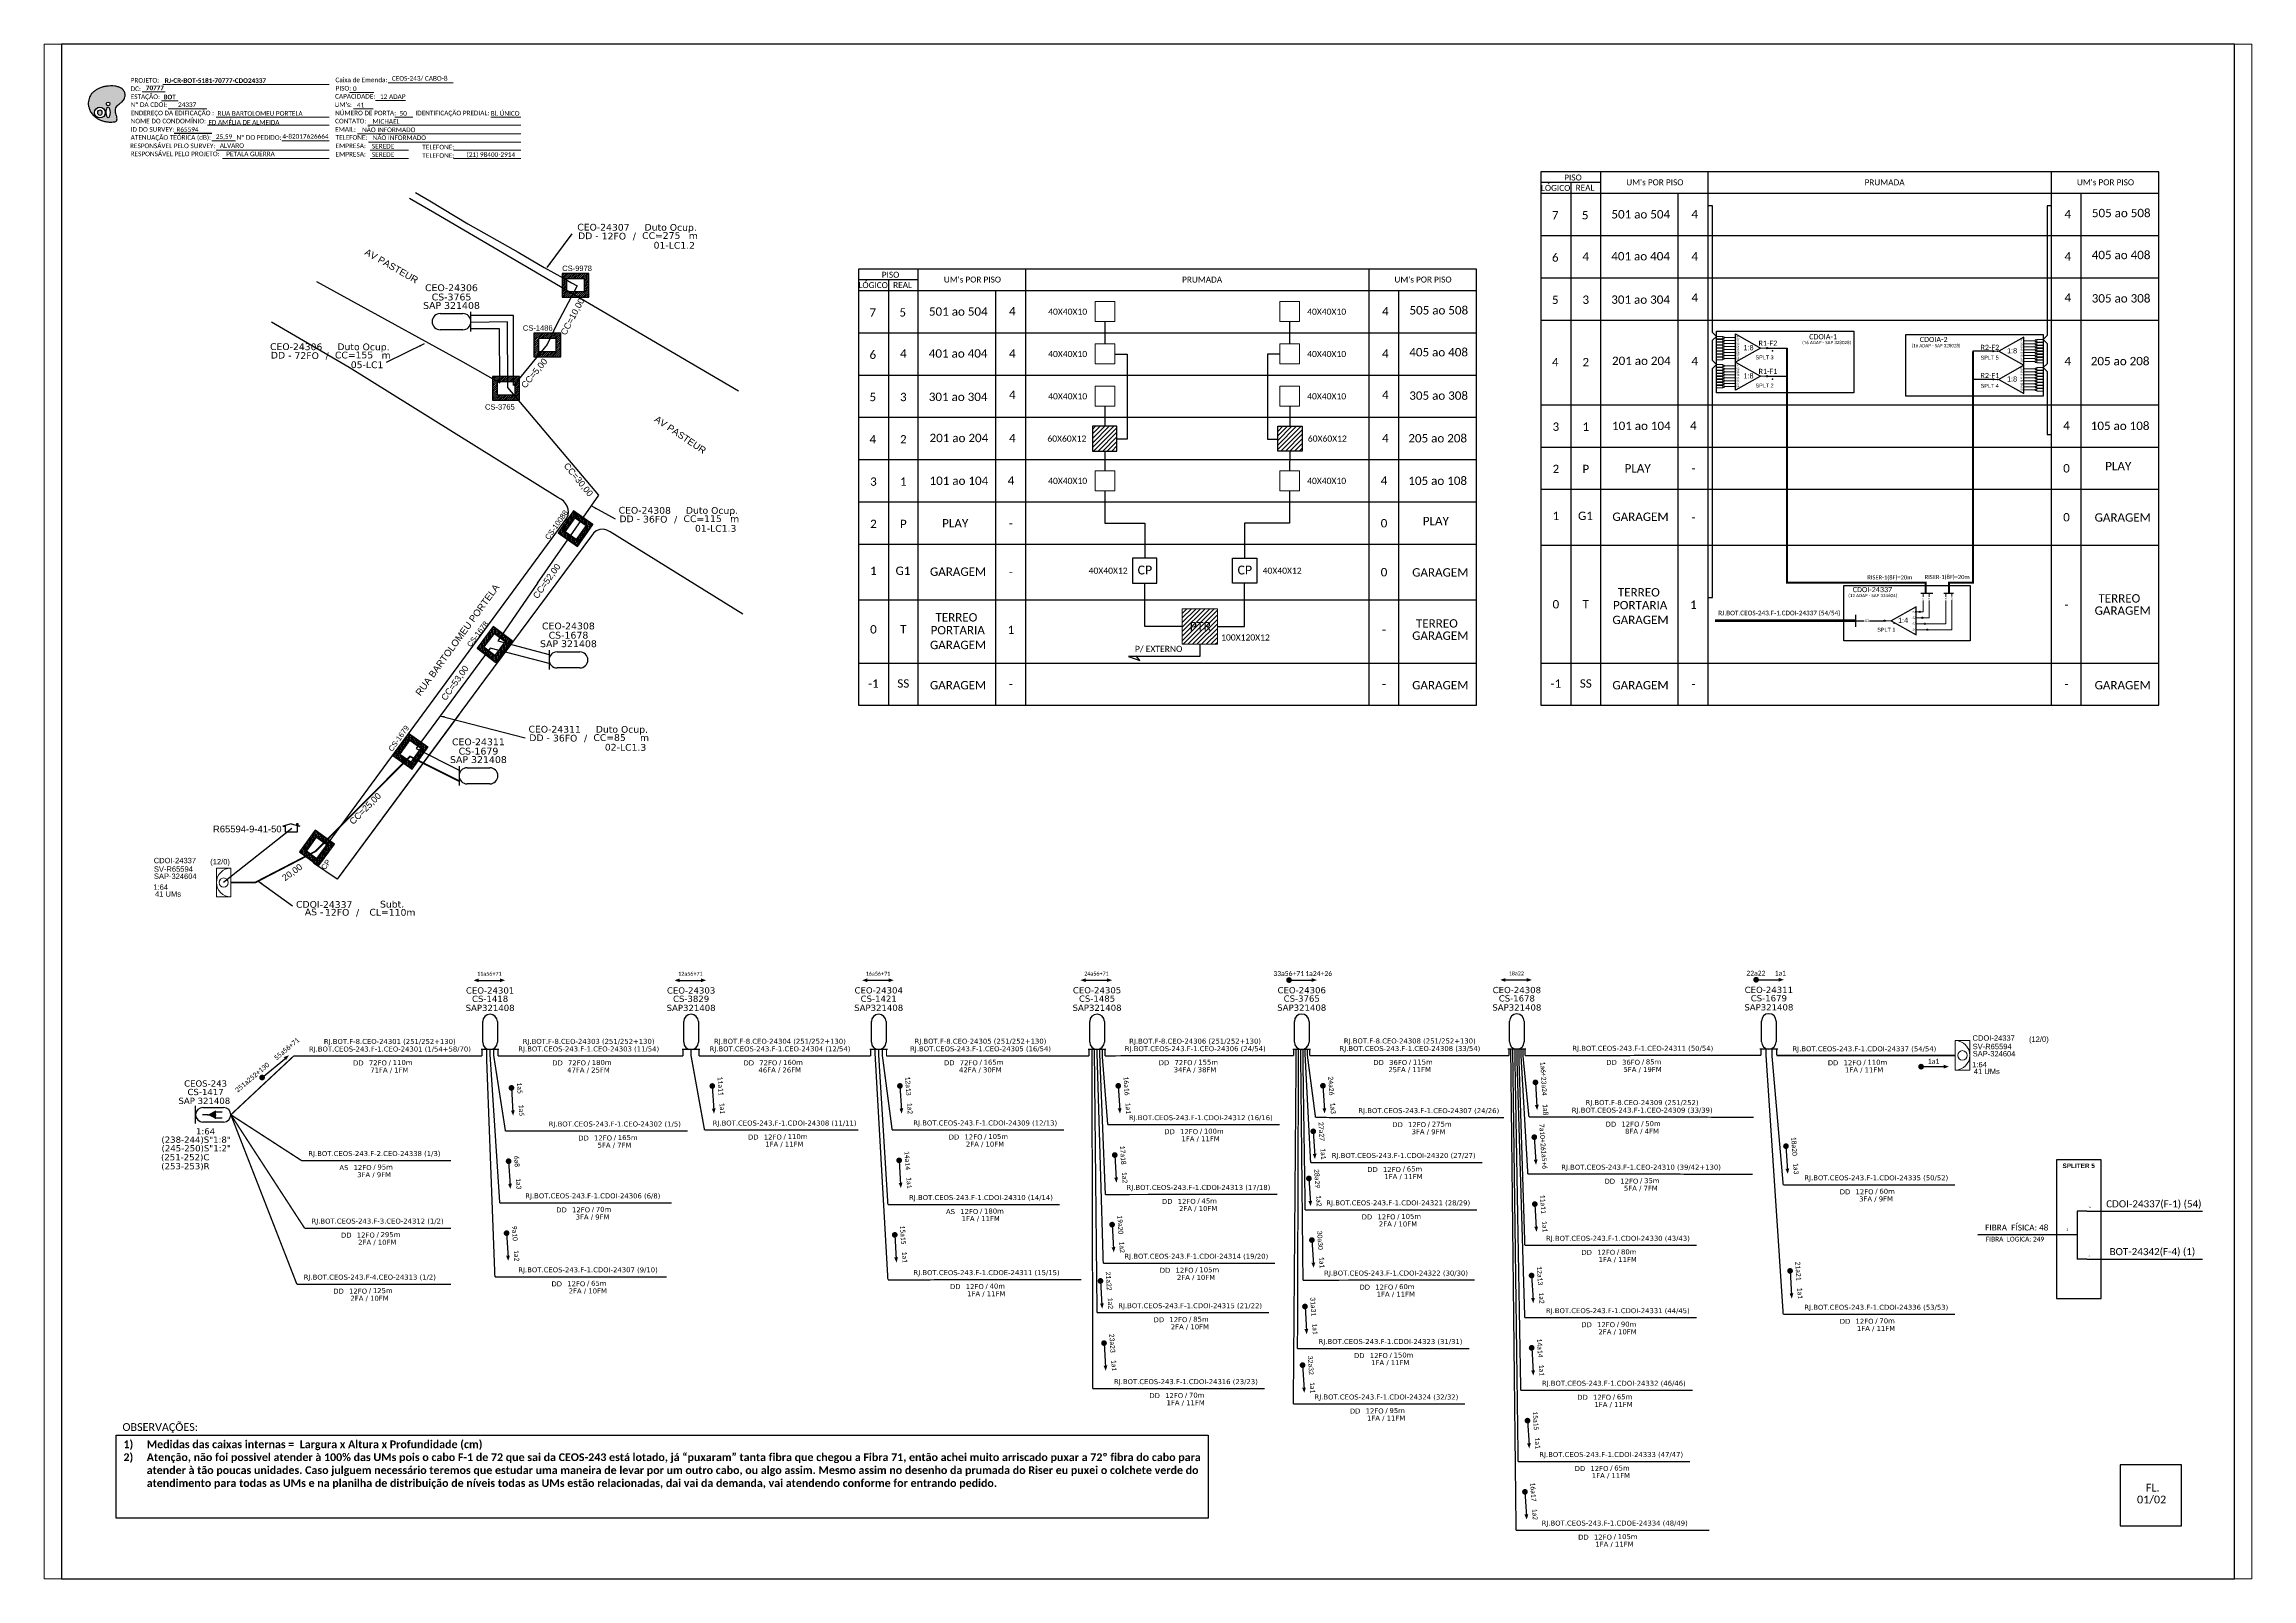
# Paper-space layout 'CDOI-24337' of a CAD drawing. Extents: x 30 to 144, y 66 to 145.
# The model-space entities are those that its viewports show. They can reach past a viewport. Long polylines and large blocks are cut down to what shows.
import ezdxf
from ezdxf.enums import TextEntityAlignment as Align

# ---------------------------------------------------------------- set-up
doc = ezdxf.new("R2010")
doc.units = 0
for name, color, linetype in [('10.1-Caixas Subterrâneas', 5, 'Continuous'), ('20.4-CEOS', 1, 'Continuous'), ('20.5-CEO', 1, 'Continuous'), ('CAP a instalar', 1, 'Continuous'), ('label_cabos', 7, 'Continuous'), ('Metragem', 92, 'Continuous'), ('QUADRA', 7, 'Continuous'), ('SETA', 7, 'Continuous'), ('surveys', 7, 'Continuous'), ('surveys legendas', 7, 'Continuous'), ('UNIFILAR', 7, 'Continuous')]:
    doc.layers.add(name, color=color, linetype=linetype)
for name, color, linetype, lineweight in [("20.0-LEGENDA DOS CDO'S", 1, 'Continuous', 0), ('20.1-CDO_INTERIOR', 1, 'Continuous', 0), ('40.1-ETIQUETAS', 1, 'Continuous', 20), ('Segmento Logradouro Texto', 238, 'Continuous', 0)]:
    doc.layers.add(name, color=color, linetype=linetype, lineweight=lineweight)
doc.layers.add('DROP DE CLIENTE', color=140, linetype='Continuous', plot=False)
doc.styles.add('ARIAL', font='arial.ttf')
doc.styles.add('DIGICADE', font='arial.ttf')
doc.styles.add('MtXpl_Calibri', font='calibri.ttf')
doc.styles.add('siredit', font='verdana.ttf')
doc.styles.add('WMF-Calibri0', font='calibri.ttf')
doc.styles.add('WMF-Calibri1', font='calibrib.ttf')
doc.linetypes.add('FENCELINE1', pattern='A,0.25,-0.1,[133,ltypeshp.shx,S=0.1,R=0,X=-0.1,Y=0],-0.1,1', length=1.45)
doc.dimstyles.new('CC', dxfattribs={"dimtxt": 1, "dimasz": 2, "dimexe": 0.18, "dimexo": 0.0625, "dimgap": 0.09, "dimtad": 0, "dimdec": 0, "dimrnd": 1, "dimzin": 0, "dimdsep": 46, "dimtxsty": 'siredit', "dimblk": 'NONE', "dimcen": 0, "dimse1": 1, "dimse2": 1, "dimsd1": 1, "dimsd2": 1, "dimclrt": 7, "dimadec": 0, "dimazin": 0, "dimtfac": 1, "dimtdec": 0, "dimtofl": 0, "dimtmove": 0, "dimatfit": 3, "dimfxl": 1, "dimtolj": 1, "dimtzin": 0, "dimarcsym": 0})
pattern_1 = [(45, (-220.5596, 49.685), (-0.8838835, 0.8838835), [])]

# ---------------------------------------------------------------- blocks, each defined once
blk = doc.blocks.new('OI')
h = blk.add_hatch(color=40)
edge = h.paths.add_edge_path()
edge.add_spline(control_points=[(4.35, -0.67), (3.92, -0.99), (3.26, -1.5), (2.81, -2.59), (2.9, -3.5), (3.06, -4.27), (3.31, -4.85), (3.37, -5.39), (3.4, -5.88), (3.2, -6.4), (2.54, -6.61), (1.65, -6.63), (0.55, -6.67), (-0.56, -6.42), (-1.61, -6.14), (-2.77, -5.61), (-3.92, -4.77), (-4.89, -3.7), (-5.34, -2.65), (-5.6, -1.94), (-5.85, -0.96), (-5.71, 0.47), (-5.1, 2.02), (-4.14, 3.02), (-3.3, 3.61), (-2.37, 4.16), (-1.36, 4.44), (-0.56, 4.7), (0.79, 4.85), (2.24, 4.97), (3.79, 4.57), (4.67, 4.21), (5.44, 3.65), (5.76, 2.99), (6.03, 2.21), (6.01, 1.46), (5.72, 0.64), (5.31, 0.08), (4.88, -0.38), (4.51, -0.55), (4.35, -0.67)], knot_values=[0, 0, 0, 0, 1.60434, 2.417191, 3.427595, 4.282808, 4.776746, 5.304182, 5.888771, 6.258406, 6.858137, 7.79129, 8.986195, 10.124242, 11.187857, 12.242908, 13.953784, 15.414161, 16.515391, 17.349188, 17.675853, 19.552021, 21.515531, 22.568638, 23.63245, 24.621084, 25.782718, 26.745347, 27.142653, 29.870543, 31.004649, 31.921532, 32.709589, 33.801391, 34.042471, 35.192333, 35.971461, 36.628871, 37.254359, 37.836911, 37.836911, 37.836911, 37.836911], degree=3, periodic=0)
h.paths.add_polyline_path([(1.13, -0.87, -1), (-0.04, -0.87, -1)], flags=16)
edge = h.paths.add_edge_path(flags=16)
edge.add_ellipse((0.56, -3.59), major_axis=(-0.02, 1.71), ratio=0.361305, start_angle=0, end_angle=360)
h.paths.add_polyline_path([(-0.36, -3.62, -1), (-3.8, -3.62, -1)], flags=16)
edge = h.paths.add_edge_path(flags=0)
edge.add_ellipse((-2.08, -3.62), major_axis=(0, 0.885), ratio=0.758294, start_angle=0, end_angle=360)
at = {"color": 40}
for centre, radius in [((-2.08, -3.62), 1.72), ((0.54, -0.87), 0.587)]:
    blk.add_circle(centre, radius, dxfattribs=at)
blk.add_ellipse((-2.08, -3.62), major_axis=(0, 0.885), ratio=0.758294, start_param=-3.141592653589792, end_param=3.141592653589792, dxfattribs=at)
blk.add_ellipse((0.56, -3.59), major_axis=(-0.02, 1.71), ratio=0.361305, dxfattribs=at)
at = {"color": 40, "start_tangent": (-0.800898, -0.598801), "end_tangent": (-0.800898, -0.598801)}
blk.add_spline([(4.35, -0.67), (3.2, -1.78), (2.9, -2.54), (2.92, -3.55), (3.12, -4.38), (3.28, -4.85), (3.37, -5.37), (3.35, -5.95), (3.2, -6.29), (2.66, -6.55), (1.73, -6.63), (0.54, -6.62), (-0.58, -6.41), (-1.6, -6.11), (-2.56, -5.67), (-3.95, -4.67), (-4.89, -3.56), (-5.37, -2.56), (-5.64, -1.78), (-5.72, -1.46), (-5.63, 0.42), (-4.84, 2.22), (-4.13, 2.99), (-3.27, 3.62), (-2.4, 4.09), (-1.3, 4.47), (-0.37, 4.72), (0.02, 4.77), (2.75, 4.8), (3.85, 4.53), (4.69, 4.16), (5.31, 3.68), (5.85, 2.73), (5.93, 2.5), (5.94, 1.35), (5.67, 0.62), (5.29, 0.08), (4.84, -0.36), (4.35, -0.67)], degree=3, dxfattribs=at)
blk = doc.blocks.new('SURVEY_SURVEY')
for p, q in [((0, 0.0000127), (-0.0000126, 0.000009)), ((-0.0000126, 0.000009), (-0.0000086, 0.000009)), ((-0.0000086, 0), (-0.0000086, 0.000009)), ((0.0000086, 0), (-0.0000086, 0)), ((0, 0.0000127), (0.0000126, 0.000009)), ((0.0000084, 0.0000132), (0.0000098, 0.0000132)), ((0.0000084, 0.0000103), (0.0000084, 0.0000132)), ((0.0000126, 0.000009), (0.0000086, 0.000009)), ((0.0000086, 0.000009), (0.0000086, 0)), ((0.0000098, 0.0000132), (0.0000098, 0.0000099))]:
    blk.add_line(p, q)
blk = doc.blocks.new('*X55')
at = {"color": 0, "linetype": 'Continuous'}
for p, q in [((-1.25, 0.34099), (-0.49099, 1.1)), ((-1.25, 0.517767), (-0.667767, 1.1)), ((-1.25, 0.694544), (-0.844544, 1.1)), ((-1.25, 0.87132), (-1.02132, 1.1)), ((-1.25, 1.048097), (-1.198097, 1.1)), ((-1.25, 0.164214), (-0.8035, 0.610714)), ((-1.25, -0.012563), (-0.8035, 0.433937)), ((-1.25, -0.18934), (-0.8035, 0.25716)), ((-1.25, -0.366117), (-0.8035, 0.080383)), ((-0.789214, 0.625), (-0.314214, 1.1)), ((-0.612437, 0.625), (-0.137437, 1.1)), ((-0.43566, 0.625), (0.03934, 1.1)), ((-0.258883, 0.625), (0.216117, 1.1)), ((-0.082107, 0.625), (0.392893, 1.1)), ((0.09467, 0.625), (0.56967, 1.1)), ((0.271447, 0.625), (0.746447, 1.1)), ((0.448223, 0.625), (0.923223, 1.1)), ((0.625, 0.625), (1.1, 1.1)), ((0.801777, 0.625), (1.25, 1.073223)), ((0.8035, 0.449947), (1.25, 0.896447)), ((0.8035, 0.27317), (1.25, 0.71967)), ((0.8035, 0.096393), (1.25, 0.542893)), ((0.8035, -0.080383), (1.25, 0.366117)), ((0.8035, -0.25716), (1.25, 0.18934)), ((0.8035, -0.433937), (1.25, 0.012563)), ((-1.25, -0.542893), (-0.8035, -0.096393)), ((-1.25, -0.71967), (-0.8035, -0.27317)), ((-1.25, -0.896447), (-0.8035, -0.449947)), ((-1.25, -1.073223), (-0.801777, -0.625)), ((-1.1, -1.1), (-0.625, -0.625)), ((-0.923223, -1.1), (-0.448223, -0.625)), ((-0.746447, -1.1), (-0.271447, -0.625)), ((-0.56967, -1.1), (-0.09467, -0.625)), ((-0.392893, -1.1), (0.082107, -0.625)), ((-0.216117, -1.1), (0.258883, -0.625)), ((-0.03934, -1.1), (0.43566, -0.625)), ((0.137437, -1.1), (0.612437, -0.625)), ((0.314214, -1.1), (0.789214, -0.625)), ((0.49099, -1.1), (1.25, -0.34099)), ((0.667767, -1.1), (1.25, -0.517767)), ((0.8035, -0.610714), (1.25, -0.164214)), ((0.844544, -1.1), (1.25, -0.694544)), ((1.02132, -1.1), (1.25, -0.87132)), ((1.198097, -1.1), (1.25, -1.048097))]:
    blk.add_line(p, q, dxfattribs=at)
blk = doc.blocks.new('_None')
blk = doc.blocks.new('Inst CB DT OCUP CFOA-SM-DD-S-72')
at = {"layer": 'label_cabos', "color": 0, "style": 'siredit'}
for tag, flags, p in [('ID_ATIVIDADE', 3, (1.31, 2.67)), ('FATOR', 1, (11.56, 2.55))]:
    blk.add_attdef(tag, text='', height=1, rotation=359.69, dxfattribs=dict(at, flags=flags)).set_placement(p, align=Align.MIDDLE_CENTER)
for tag, p in [('TIPO_CABO', (1.11, 0)), ('DESTINO_CABO', (3.13, 1.26)), ('CABO', (4.69, -0.05)), ('/', (7.71, -0.05)), ('LANCE', (10.41, 0.02)), ('TIPO_CABO', (13.11, 1.24)), ('UND', (16.46, 0)), ('FID', (13.65, -1.41))]:
    blk.add_attdef(tag, text='', height=1, rotation=359.69, dxfattribs=at).set_placement(p, align=Align.MIDDLE_CENTER)
blk.add_attdef('QTDE', (11.93, -0.45), '', height=1, rotation=359.69, dxfattribs=at)
blk = doc.blocks.new('Inst CB DT OCUP CFOA-SM-DD-S-36')
at = {"layer": 'label_cabos', "color": 0, "style": 'siredit'}
for tag, flags, p in [('ID_ATIVIDADE', 3, (1.31, 2.67)), ('FATOR', 1, (11.56, 2.55))]:
    blk.add_attdef(tag, text='', height=1, rotation=359.69, dxfattribs=dict(at, flags=flags)).set_placement(p, align=Align.MIDDLE_CENTER)
for tag, p in [('TIPO_CABO', (1.11, 0)), ('DESTINO_CABO', (3.13, 1.26)), ('CABO', (4.69, -0.05)), ('/', (7.71, -0.05)), ('LANCE', (10.41, 0.02)), ('TIPO_CABO', (13.11, 1.24)), ('UND', (16.46, 0)), ('FID', (13.65, -1.41))]:
    blk.add_attdef(tag, text='', height=1, rotation=359.69, dxfattribs=at).set_placement(p, align=Align.MIDDLE_CENTER)
blk.add_attdef('QTDE', (11.93, -0.45), '', height=1, rotation=359.69, dxfattribs=at)
blk = doc.blocks.new('Inst CB DT OCUP CFOA-SM-DD-S-12')
at = {"layer": 'label_cabos', "color": 0, "style": 'siredit'}
for tag, flags, p in [('ID_ATIVIDADE', 3, (1.31, 2.67)), ('FATOR', 1, (11.56, 2.55))]:
    blk.add_attdef(tag, text='', height=1, rotation=359.69, dxfattribs=dict(at, flags=flags)).set_placement(p, align=Align.MIDDLE_CENTER)
for tag, p in [('TIPO_CABO', (1.11, 0)), ('DESTINO_CABO', (3.13, 1.26)), ('CABO', (4.69, -0.05)), ('/', (7.71, -0.05)), ('LANCE', (10.41, 0.02)), ('TIPO_CABO', (13.11, 1.24)), ('UND', (16.46, 0)), ('FID', (13.65, -1.41))]:
    blk.add_attdef(tag, text='', height=1, rotation=359.69, dxfattribs=at).set_placement(p, align=Align.MIDDLE_CENTER)
blk.add_attdef('QTDE', (11.93, -0.45), '', height=1, rotation=359.69, dxfattribs=at)
blk = doc.blocks.new('LEGENDA DOS CABOS')
at = {"layer": 'label_cabos', "color": 0, "style": 'siredit'}
for tag, p in [('TIPO_CABO', (2.74, 0.52)), ('ID', (4.24, 1.63)), ('CABO', (6.16, 0.47)), ('/', (9.19, 0.47)), ('METROS', (14.36, 0.47)), ('XX', (14.31, 1.67))]:
    blk.add_attdef(tag, text='', height=1, rotation=359.69, dxfattribs=at).set_placement(p, align=Align.MIDDLE_CENTER)
blk = doc.blocks.new('SAN')
at = {"layer": 'SETA'}
blk.add_lwpolyline([(-2.58, 0), (6.02, 0)], dxfattribs=at)
for points in [[(-2.1, -0.66), (-3.93, 0), (-2.1, 0.67)], [(5.33, 0.68), (7.16, 0.01), (5.33, -0.65)]]:
    blk.add_solid(points, dxfattribs=at)
blk = doc.blocks.new('ETIQUETA_RS5F')
at = {"layer": '40.1-ETIQUETAS', "color": 0, "style": 'siredit'}
blk.add_text('/', height=1.5, dxfattribs=at).set_placement((1.58, -1.95), align=Align.MIDDLE_RIGHT)
for tag, p in [('ETIQUETA_R_SECUNDARIA', (1.21, 2.1)), ('ETIQUETA_R_PRIMARIA', (1.21, 4.1)), ('F_ATIVAS/F_MORTAS', (1.14, -4.24))]:
    blk.add_attdef(tag, text='', height=1.5, dxfattribs=at).set_placement(p, align=Align.MIDDLE_CENTER)
for tag, p in [('TIPO_CABO', (-6.58, -2.12)), ('CAP_CABO', (0.4, -2.09))]:
    blk.add_attdef(tag, text='', height=1.5, dxfattribs=at).set_placement(p, align=Align.MIDDLE_RIGHT)
for tag, p in [('FUSÃO_1', (0.85, -8.39)), ('FUSÃO_2', (0.85, -10.6)), ('FUSÃO_3', (0.85, -12.93)), ('FUSÃO_4', (0.85, -15.14)), ('FUSÃO_5', (0.85, -17.16))]:
    blk.add_attdef(tag, text='', height=1.5, dxfattribs=at).set_placement(p, align=Align.CENTER)
blk.add_attdef('METROS', text='', height=1.5, dxfattribs=at).set_placement((2.14, -1.95), align=Align.MIDDLE_LEFT)
blk = doc.blocks.new('SPLITTER_')
blk.add_point((0, 0))
at = {"style": 'ARIAL', "flags": 4}
blk.add_attdef('SPLT', (0, -3.26), '', height=1.5, dxfattribs=at)
blk = doc.blocks.new('SPLT_1-8_SC-APC_ESQ')
at = {"color": 3, "lineweight": 0}
for points in [[(2.41, -3.02), (0, -3.02)], [(2.41, -4), (0, -4)], [(2.41, -4.17), (0, -4.17)], [(2.41, -5.16), (0, -5.16)], [(2.41, -5.32), (0, -5.32)], [(2.41, -6.31), (0, -6.31)], [(2.41, -6.48), (0, -6.48)], [(2.41, -7.46), (0, -7.46)], [(2.41, -7.63), (0, -7.63)], [(2.41, -3.02), (2.41, -4)], [(2.41, -4.17), (2.41, -5.16)], [(2.41, -5.32), (2.41, -6.31)], [(2.41, -6.48), (2.41, -7.46)], [(2.41, -7.63), (2.41, -8.62)], [(2.99, -3.51), (7.37, -3.51)], [(7.37, -4.66), (2.99, -4.66)], [(7.37, -5.82), (2.99, -5.82)], [(7.37, -6.97), (2.99, -6.97)], [(7.37, -8.12), (2.99, -8.12)], [(2.41, -8.62), (0, -8.62)], [(2.41, -8.78), (0, -8.78)], [(2.41, -9.77), (0, -9.77)], [(2.41, -9.94), (0, -9.94)], [(2.41, -10.92), (0, -10.92)], [(2.41, -11.09), (0, -11.09)], [(2.41, -12.08), (0, -12.08)], [(2.41, -8.78), (2.41, -9.77)], [(2.41, -9.94), (2.41, -10.92)], [(2.41, -11.09), (2.41, -12.08)], [(7.37, -9.28), (2.99, -9.28)], [(7.37, -10.43), (2.99, -10.43)], [(7.37, -11.58), (2.99, -11.58)]]:
    blk.add_lwpolyline(points, dxfattribs=at)
for points in [[(2.99, -3.22), (2.41, -3.22), (2.41, -3.8), (2.99, -3.8)], [(2.99, -4.38), (2.41, -4.38), (2.41, -4.95), (2.99, -4.95)], [(2.99, -5.53), (2.41, -5.53), (2.41, -6.1), (2.99, -6.1)], [(2.99, -6.68), (2.41, -6.68), (2.41, -7.26), (2.99, -7.26)], [(2.99, -7.84), (2.41, -7.84), (2.41, -8.41), (2.99, -8.41)], [(2.99, -8.99), (2.41, -8.99), (2.41, -9.56), (2.99, -9.56)], [(2.99, -10.14), (2.41, -10.14), (2.41, -10.72), (2.99, -10.72)], [(2.99, -11.3), (2.41, -11.3), (2.41, -11.87), (2.99, -11.87)]]:
    blk.add_lwpolyline(points, close=True, dxfattribs=at)
at = {"color": 1}
blk.add_lwpolyline([(7.37, -2.1), (17.04, -7.55), (7.37, -13), (7.37, -2.1)], dxfattribs=at)
at = {"color": 1, "lineweight": 0}
blk.add_lwpolyline([(17.04, -7.55), (19.26, -7.55)], dxfattribs=at)
at = {"color": 1, "style": 'ARIAL'}
for s, height, p in [('S5', 0.75, (7.55, -8.57)), ('S3', 0.75, (7.55, -6.18)), ('S4', 0.75, (7.55, -7.36)), ('S2', 0.75, (7.56, -4.97)), ('S1', 0.75, (7.7, -3.78)), ('1:8', 2, (10.45, -8.4)), ('S6', 0.75, (7.55, -9.69)), ('S7', 0.75, (7.55, -10.78)), ('S8', 0.75, (7.55, -11.9))]:
    blk.add_text(s, height=height, dxfattribs=at).set_placement(p)
blk = doc.blocks.new('SPLT_1-8_SC-APC')
at = {"color": 1, "lineweight": 0}
blk.add_lwpolyline([(-17.04, -7.55), (-19.26, -7.55)], dxfattribs=at)
at = {"color": 1}
blk.add_lwpolyline([(-7.37, -2.1), (-17.04, -7.55), (-7.37, -13), (-7.37, -2.1)], dxfattribs=at)
at = {"color": 3, "lineweight": 0}
for points in [[(-2.99, -3.51), (-7.37, -3.51)], [(-7.37, -4.66), (-2.99, -4.66)], [(-7.37, -5.82), (-2.99, -5.82)], [(-7.37, -6.97), (-2.99, -6.97)], [(-7.37, -8.12), (-2.99, -8.12)], [(-2.41, -3.02), (-2.41, -4)], [(-2.41, -3.02), (0, -3.02)], [(-2.41, -4), (0, -4)], [(-2.41, -4.17), (-2.41, -5.16)], [(-2.41, -4.17), (0, -4.17)], [(-2.41, -5.16), (0, -5.16)], [(-2.41, -5.32), (-2.41, -6.31)], [(-2.41, -5.32), (0, -5.32)], [(-2.41, -6.31), (0, -6.31)], [(-2.41, -6.48), (-2.41, -7.46)], [(-2.41, -6.48), (0, -6.48)], [(-2.41, -7.46), (0, -7.46)], [(-2.41, -7.63), (-2.41, -8.62)], [(-2.41, -7.63), (0, -7.63)], [(-7.37, -9.28), (-2.99, -9.28)], [(-7.37, -10.43), (-2.99, -10.43)], [(-7.37, -11.58), (-2.99, -11.58)], [(-2.41, -8.62), (0, -8.62)], [(-2.41, -8.78), (-2.41, -9.77)], [(-2.41, -8.78), (0, -8.78)], [(-2.41, -9.77), (0, -9.77)], [(-2.41, -9.94), (-2.41, -10.92)], [(-2.41, -9.94), (0, -9.94)], [(-2.41, -10.92), (0, -10.92)], [(-2.41, -11.09), (-2.41, -12.08)], [(-2.41, -11.09), (0, -11.09)], [(-2.41, -12.08), (0, -12.08)]]:
    blk.add_lwpolyline(points, dxfattribs=at)
for points in [[(-2.99, -3.22), (-2.41, -3.22), (-2.41, -3.8), (-2.99, -3.8)], [(-2.99, -4.38), (-2.41, -4.38), (-2.41, -4.95), (-2.99, -4.95)], [(-2.99, -5.53), (-2.41, -5.53), (-2.41, -6.1), (-2.99, -6.1)], [(-2.99, -6.68), (-2.41, -6.68), (-2.41, -7.26), (-2.99, -7.26)], [(-2.99, -7.84), (-2.41, -7.84), (-2.41, -8.41), (-2.99, -8.41)], [(-2.99, -8.99), (-2.41, -8.99), (-2.41, -9.56), (-2.99, -9.56)], [(-2.99, -10.14), (-2.41, -10.14), (-2.41, -10.72), (-2.99, -10.72)], [(-2.99, -11.3), (-2.41, -11.3), (-2.41, -11.87), (-2.99, -11.87)]]:
    blk.add_lwpolyline(points, close=True, dxfattribs=at)
at = {"color": 1, "style": 'ARIAL'}
for s, height, p in [('1:8', 2, (-13.91, -8.4)), ('S1', 0.75, (-8.74, -3.78)), ('S2', 0.75, (-8.74, -4.97)), ('S3', 0.75, (-8.74, -6.18)), ('S4', 0.75, (-8.74, -7.36)), ('S5', 0.75, (-8.74, -8.57)), ('S6', 0.75, (-8.74, -9.69)), ('S7', 0.75, (-8.74, -10.78)), ('S8', 0.75, (-8.74, -11.9))]:
    blk.add_text(s, height=height, dxfattribs=at).set_placement(p)

msp = doc.modelspace()

# ---------------------------------------------------------------- hatches: boundary and pattern name
h = msp.add_hatch(color=3)
h.dxf.hatch_style = 1
edge = h.paths.add_edge_path()
edge.add_arc((656.23, 477.67), 0.256, 0, 360)
h = msp.add_hatch(color=3)
h.dxf.hatch_style = 1
edge = h.paths.add_edge_path()
edge.add_arc((743.86, 476.46), 0.256, 0, 360)
h = msp.add_hatch(color=3)
h.dxf.hatch_style = 1
edge = h.paths.add_edge_path()
edge.add_arc((656.23, 466.77), 0.256, 0, 360)
h = msp.add_hatch(color=3)
h.dxf.hatch_style = 1
edge = h.paths.add_edge_path()
edge.add_arc((743.86, 465.56), 0.256, 0, 360)
h = msp.add_hatch()
h.set_pattern_fill('ANSI31', color=1, scale=10, style=0)
h.set_pattern_definition(pattern_1)
h.paths.add_polyline_path([(404.63, 447.41), (395.16, 447.41), (395.16, 437.81), (404.63, 437.81)])
h.paths.add_polyline_path([(402.94, 438), (402.94, 438), (402.94, 443.15), (402.94, 443.15)], flags=24)
h = msp.add_hatch()
h.set_pattern_fill('ANSI31', color=1, scale=10, style=0)
h.set_pattern_definition(pattern_1)
h.paths.add_polyline_path([(466.85, 447.41), (476.32, 447.41), (476.32, 437.81), (466.85, 437.81)])
h.paths.add_polyline_path([(468.55, 438), (468.55, 438), (468.55, 443.15), (468.55, 443.15)], flags=24)
h = msp.add_hatch()
h.set_pattern_fill('ANSI31', color=1, scale=10, style=0)
h.set_pattern_definition([(45, (-181.6887, -20.9654), (-0.8838835, 0.8838835), [])])
h.paths.add_polyline_path([(429.93, 363), (443.5, 363), (443.5, 376.76), (429.93, 376.76)])
h.paths.add_polyline_path([(431.93, 367.35), (442.02, 367.35), (442.02, 372.5), (431.93, 372.5)], flags=24)
h = msp.add_hatch(color=3)
h.dxf.hatch_style = 1
edge = h.paths.add_edge_path()
edge.add_arc((701.82, 372.11), 0.256, 0, 360)
h = msp.add_hatch(color=3)
h.dxf.hatch_style = 1
edge = h.paths.add_edge_path()
edge.add_arc((715.37, 375.57), 0.256, 0, 360)
h = msp.add_hatch(color=3)
h.dxf.hatch_style = 1
edge = h.paths.add_edge_path()
edge.add_arc((716.36, 373.3), 0.256, 0, 360)
h = msp.add_hatch(color=3)
h.dxf.hatch_style = 1
edge = h.paths.add_edge_path()
edge.add_arc((717.34, 370.98), 0.256, 0, 360)
h = msp.add_hatch(color=3)
h.dxf.hatch_style = 1
edge = h.paths.add_edge_path()
edge.add_arc((718.34, 368.67), 0.256, 0, 360)

# ---------------------------------------------------------------- linework, layer by layer
for p, q in [((837.17, 595.26), (-3.83, 595.26)), ((-3.83, 595.26), (-3.83, 1.26)), ((837.17, 1.26), (837.17, 595.26)), ((568.75, 545.83), (568.75, 339.39)), ((807.9, 339.39), (807.9, 545.83)), ((304.59, 508.2), (304.59, 339.39)), ((543.75, 339.39), (543.75, 508.2)), ((304.59, 355.76), (543.75, 355.76)), ((568.75, 355.76), (807.9, 355.76)), ((-3.83, 1.26), (837.17, 1.26))]:
    msp.add_line(p, q)
at = {"color": 7, "linetype": 'Continuous'}
for p, q in [((776.31, 143.55), (776.31, 125)), ((780, 143.55), (776.31, 143.55)), ((772.66, 134.6), (776.29, 134.6)), ((780, 125), (776.31, 125))]:
    msp.add_line(p, q, dxfattribs=at)
at = {"color": 10, "linetype": 'Continuous'}
for p, q in [((780, 143.57), (824.77, 143.55)), ((780, 125.02), (824.77, 125))]:
    msp.add_line(p, q, dxfattribs=at)
at = {"color": 1, "linetype": 'Continuous', "lineweight": 60}
msp.add_line((772.66, 134.6), (737.87, 134.49), dxfattribs=at)
at = {"color": 7, "lineweight": 0}
for points in [[(27.35, 576.83), (36.27, 576.83)], [(34.76, 573.3), (41.31, 573.3)], [(35.28, 579.65), (99.75, 579.65)], [(107.55, 576.58), (117.03, 576.58)], [(117.59, 573.47), (129.21, 573.47)], [(122.59, 580.31), (147.72, 580.31)], [(37.42, 570.23), (52.38, 570.23)], [(55.99, 566.99), (99.75, 566.99)], [(109.12, 570.23), (116.78, 570.23)], [(125.18, 566.99), (132.12, 566.99)], [(162.35, 566.99), (173.85, 566.99)], [(52.58, 563.88), (99.75, 563.88)], [(54.28, 557.85), (63.46, 557.85)], [(81.34, 557.85), (99.77, 557.85)], [(110.67, 560.64), (173.87, 560.64)], [(114.71, 563.88), (173.87, 563.88)], [(114.96, 557.41), (173.87, 557.41)], [(55.99, 554.29), (99.75, 554.29)], [(58.48, 551.06), (99.75, 551.06)], [(115.56, 554.29), (130.36, 554.29)], [(115.56, 551.06), (130.36, 551.06)], [(147.81, 554.29), (173.87, 554.29)], [(147.84, 551.06), (173.87, 551.06)], [(713.96, 375.57), (715.37, 375.57)], [(713.96, 373.3), (716.36, 373.3)], [(713.96, 370.98), (717.34, 370.98)], [(713.96, 368.67), (718.34, 368.67)]]:
    msp.add_lwpolyline(points, dxfattribs=at)
at = {"color": 7}
msp.add_lwpolyline([(39.74, 560.82), (54.35, 560.82)], dxfattribs=at)
at = {"color": 0}
for points in [[(807.9, 545.83), (568.75, 545.83)], [(591.9, 541.72), (568.75, 541.72)], [(543.75, 508.2), (304.59, 508.2)], [(327.74, 504.09), (304.59, 504.09)]]:
    msp.add_lwpolyline(points, dxfattribs=at)
for points in [[(580.32, 541.72), (580.32, 339.39)], [(591.9, 339.39), (591.9, 545.83)], [(633.49, 339.39), (633.49, 545.83)], [(766.31, 545.83), (766.31, 339.39)], [(568.75, 537.6), (807.9, 537.6)], [(621.91, 339.39), (621.91, 339.39), (621.91, 537.6)], [(777.88, 339.39), (777.88, 537.6)], [(568.75, 521.23), (807.9, 521.23)], [(327.74, 339.39), (327.74, 508.2)], [(369.33, 339.39), (369.33, 508.2)], [(502.15, 508.2), (502.15, 339.39)], [(568.75, 504.86), (807.9, 504.86)], [(304.59, 499.97), (543.75, 499.97)], [(316.17, 504.09), (316.17, 339.39)], [(357.76, 339.39), (357.76, 339.39), (357.76, 499.97)], [(513.73, 339.39), (513.73, 499.97)], [(568.75, 488.49), (807.9, 488.49)], [(304.59, 483.6), (543.75, 483.6)], [(304.59, 467.23), (543.75, 467.23)], [(568.75, 455.75), (807.9, 455.75)], [(304.59, 450.86), (543.75, 450.86)], [(568.75, 439.37), (807.9, 439.37)], [(304.59, 434.49), (543.75, 434.49)], [(568.75, 423), (807.9, 423)], [(304.59, 418.11), (543.75, 418.11)], [(304.59, 401.74), (543.75, 401.74)], [(568.75, 401.42), (807.9, 401.42)], [(304.59, 380.16), (543.75, 380.16)], [(304.59, 339.39), (543.75, 339.39)], [(568.75, 339.39), (807.9, 339.39)]]:
    msp.add_lwpolyline(points)
at = {"color": 3}
for points in [[(633.49, 381.17), (635.14, 381.17), (635.15, 469.79), (636.71, 471.3), (635.15, 472.81), (635.15, 480.69), (636.71, 482.2), (635.15, 483.7), (635.15, 532.76), (633.5, 532.76)], [(766.32, 532.66), (764.67, 532.66), (764.66, 482.5), (763.09, 480.99), (764.66, 479.48), (764.66, 471.6), (763.09, 470.09), (764.66, 468.59), (764.66, 444.24), (766.31, 444.24)], [(399.99, 487.9), (399.99, 479.3)], [(471.49, 487.9), (471.49, 479.3)], [(403.82, 475.35), (408.58, 475.35), (408.58, 442.42), (404.63, 442.42)], [(467.66, 475.35), (462.9, 475.35), (462.9, 442.42), (466.85, 442.42)], [(399.89, 455.16), (399.92, 447.41)], [(471.59, 455.16), (471.56, 447.41)], [(399.96, 437.81), (399.99, 430.18)], [(471.52, 437.81), (471.49, 430.18)], [(399.99, 422.42), (399.99, 409.84), (415.47, 409.84), (415.47, 396.29)], [(471.49, 422.42), (471.49, 409.84), (454.06, 409.84), (454.06, 396.29)], [(429.93, 369.88), (415.43, 369.88), (415.48, 386.69)], [(443.5, 369.88), (454.03, 369.88), (453.98, 386.69)], [(690.66, 372.11), (693.82, 372.11)], [(695.89, 372.11), (701.82, 372.11)]]:
    msp.add_lwpolyline(points, dxfattribs=at)
at = {"lineweight": 0}
for points in [[(403.82, 495.67), (396.16, 495.67), (396.16, 487.9), (403.82, 487.9)], [(467.66, 495.67), (475.32, 495.67), (475.32, 487.9), (467.66, 487.9)], [(403.82, 479.3), (396.16, 479.3), (396.16, 471.53), (403.82, 471.53)], [(467.66, 479.3), (475.32, 479.3), (475.32, 471.53), (467.66, 471.53)], [(403.82, 462.93), (396.16, 462.93), (396.16, 455.16), (403.82, 455.16)], [(467.66, 462.93), (475.32, 462.93), (475.32, 455.16), (467.66, 455.16)], [(403.82, 430.18), (396.16, 430.18), (396.16, 422.42), (403.82, 422.42)], [(467.66, 430.18), (475.32, 430.18), (475.32, 422.42), (467.66, 422.42)]]:
    msp.add_lwpolyline(points, close=True, dxfattribs=at)
at = {"color": 1}
for points in [[(636.71, 484.25), (689.84, 484.25), (689.84, 460.36), (636.71, 460.36)], [(709.99, 482.92), (763.12, 482.92), (763.12, 459.03), (709.99, 459.03)], [(404.63, 447.41), (395.16, 447.41), (395.16, 437.81), (404.63, 437.81)], [(466.85, 447.41), (476.32, 447.41), (476.32, 437.81), (466.85, 437.81)], [(686.02, 385.78), (734.91, 385.78), (734.91, 364.36), (686.02, 364.36)]]:
    msp.add_lwpolyline(points, close=True, dxfattribs=at)
at = {"color": 5, "linetype": 'Continuous', "ltscale": 4}
for points in [[(656.23, 477.67), (664.07, 477.67)], [(656.23, 466.77), (664.07, 466.77)]]:
    msp.add_lwpolyline(points, dxfattribs=at)
at = {"color": 5}
msp.add_lwpolyline([(717.71, 382.74, 0.8, 0.8, 0), (717.71, 386.9, 0.8, 0.8, 0), (664, 386.9, 0.8, 0.8, 0), (664, 477.67, 0.8, 0.8, 0)], format="xyseb", dxfattribs=at)
at = {"color": 6, "const_width": 0.8}
msp.add_lwpolyline([(726.7, 382.74), (726.7, 386.91), (736.04, 386.91), (736.04, 476.42)], dxfattribs=at)
at = {"color": 6}
for points in [[(743.83, 476.46), (735.99, 476.46)], [(743.83, 465.56), (735.99, 465.56)], [(724.7, 382.74), (728.42, 382.74)]]:
    msp.add_lwpolyline(points, dxfattribs=at)
at = {"color": 7}
for points in [[(420.13, 396.29), (410.66, 396.29), (410.66, 386.69), (420.13, 386.69)], [(449.33, 396.29), (458.8, 396.29), (458.8, 386.69), (449.33, 386.69)], [(768.34, 109.82), (785.62, 109.82), (785.62, 163.47), (768.34, 163.47)]]:
    msp.add_lwpolyline(points, close=True, dxfattribs=at)
at = {"color": 1, "lineweight": 0}
msp.add_lwpolyline([(429.93, 376.76), (443.5, 376.76), (443.5, 363), (429.93, 363)], close=True, dxfattribs=at)
at = {"color": 1}
for points in [[(713.96, 377.57), (704.3, 372.12), (713.96, 366.67), (713.96, 377.57)], [(690.66, 369.71), (690.66, 374.43)], [(436.72, 363), (436.72, 358.31), (409.09, 358.31)], [(409.09, 358.31), (413.5, 356.72)], [(413.5, 356.72), (412.09, 358.55)]]:
    msp.add_lwpolyline(points, dxfattribs=at)
at = {"color": 5, "lineweight": 0}
for points in [[(715.63, 375.57), (716.72, 375.57), (716.72, 379.97)], [(716.59, 373.25), (719.03, 373.25), (719.03, 379.97)], [(716.72, 382.71), (716.72, 381.4)], [(719.03, 382.71), (719.03, 381.4)]]:
    msp.add_lwpolyline(points, dxfattribs=at)
at = {"color": 5}
msp.add_lwpolyline([(715.84, 382.74), (720.38, 382.74)], dxfattribs=at)
at = {"color": 6, "lineweight": 0}
for points in [[(718.58, 368.67), (727.82, 368.67), (727.82, 380.03)], [(725.51, 382.74), (725.51, 381.43)], [(725.51, 380), (725.51, 370.93)], [(727.82, 382.74), (727.82, 381.46)], [(717.58, 370.93), (725.51, 370.93)]]:
    msp.add_lwpolyline(points, dxfattribs=at)
at = {"color": 1, "const_width": 1}
msp.add_lwpolyline([(636.15, 372.11), (690.66, 372.11)], dxfattribs=at)
at = {"color": 1, "lineweight": 0}
msp.add_lwpolyline([(704.3, 372.12), (702.07, 372.12)], dxfattribs=at)
at = {"color": 7, "const_width": 1.1, "elevation": 1.1}
msp.add_lwpolyline([(470.69, 233.04, 1), (471.79, 233.04, 1)], format="xyb", close=True, dxfattribs=at)
at = {"const_width": 1.1, "elevation": 1.1}
for points in [[(651.49, 233.17, 1), (652.59, 233.17, 1)], [(715.34, 199.53, 1), (716.45, 199.53, 1)], [(170.23, 191.86, 1), (170.3, 190.75, 1)], [(247.98, 192.6, 1), (248.05, 191.5, 1)], [(320.6, 192.63, 1), (320.67, 191.53, 1)], [(405.12, 192.66, 1), (405.18, 191.56, 1)], [(484.35, 192.7, 1), (484.41, 191.59, 1)], [(566.59, 194, 1), (566.66, 192.9, 1)], [(480.59, 175.05, 1), (480.66, 173.95, 1)], [(566.16, 172.81, 1), (566.22, 171.71, 1)], [(169.14, 163.48, 1), (169.21, 162.37, 1)], [(320.31, 163.82, 1), (320.38, 162.72, 1)], [(403.75, 165.87, 1), (403.82, 164.77, 1)], [(663.57, 169.31, 1), (663.64, 168.21, 1)], [(478.9, 156.82, 1), (478.97, 155.72, 1)], [(566.35, 146.87, 1), (566.42, 145.77, 1)], [(402.72, 138.94, 1), (402.79, 137.84, 1)], [(168.34, 135.64, 1), (168.41, 134.54, 1)], [(318.6, 134.98, 1), (318.67, 133.88, 1)], [(480.06, 132.96, 1), (480.13, 131.86, 1)], [(565.1, 119.23, 1), (565.16, 118.13, 1)], [(665.15, 121.04, 1), (665.21, 119.93, 1)], [(398.24, 117.15, 1), (398.31, 116.05, 1)], [(477.39, 107.24, 1), (477.46, 106.14, 1)], [(399.61, 93.1, 1), (399.68, 92, 1)], [(565.13, 91.24, 1), (565.2, 90.13, 1)], [(476.46, 84.56, 1), (476.52, 83.46, 1)], [(563.53, 63.07, 1), (563.6, 61.97, 1)], [(562.54, 35.52, 1), (562.6, 34.41, 1)]]:
    msp.add_lwpolyline(points, format="xyb", close=True, dxfattribs=at)
at = {"color": 7, "const_width": 1.1}
msp.add_lwpolyline([(73.34, 194.96, 1), (74.18, 195.67, 1)], format="xyb", close=True, dxfattribs=at)
at = {"color": 0}
for points in [[(17.21, 56.94), (440, 56.94), (440, 24.75), (17.21, 24.75)], [(816.67, 45.46), (792.97, 45.46), (792.97, 21.75), (816.67, 21.75)]]:
    msp.add_lwpolyline(points, close=True, dxfattribs=at)
at = {"color": 3}
for centre in [(656.23, 477.67), (743.86, 476.46), (656.23, 466.77), (743.86, 465.56), (701.82, 372.11), (715.37, 375.57), (716.36, 373.3), (717.34, 370.98), (718.34, 368.67)]:
    msp.add_circle(centre, 0.256, dxfattribs=at)
at = {"layer": '10.1-Caixas Subterrâneas', "color": 30}
for p, q in [((189.85, 506.58), (189.85, 497.4)), ((200.28, 506.58), (189.85, 506.58)), ((191.71, 504.59), (191.71, 504.59)), ((191.71, 499.38), (191.71, 504.59)), ((191.71, 504.59), (198.42, 504.59)), ((198.42, 504.59), (198.42, 499.38)), ((200.28, 497.4), (200.28, 506.58)), ((189.85, 497.4), (200.28, 497.4)), ((198.42, 499.38), (191.71, 499.38)), ((178.95, 483.46), (178.95, 474.28)), ((189.38, 483.46), (178.95, 483.46)), ((180.81, 481.48), (180.81, 481.48)), ((180.81, 476.27), (180.81, 481.48)), ((180.81, 481.48), (187.51, 481.48)), ((187.51, 481.48), (187.51, 476.27)), ((189.38, 474.28), (189.38, 483.46)), ((178.95, 474.28), (189.38, 474.28)), ((187.51, 476.27), (180.81, 476.27)), ((162.97, 466.66), (162.97, 457.48)), ((173.4, 466.66), (162.97, 466.66)), ((164.83, 464.68), (164.83, 464.68)), ((164.83, 459.46), (164.83, 464.68)), ((164.83, 464.68), (171.54, 464.68)), ((171.54, 464.68), (171.54, 459.46)), ((173.4, 457.48), (173.4, 466.66)), ((162.97, 457.48), (173.4, 457.48)), ((171.54, 459.46), (164.83, 459.46)), ((194.33, 414.66), (188.31, 406.14)), ((191, 406.52), (194.87, 412)), ((201.83, 409.37), (194.33, 414.66)), ((194.87, 412), (199.13, 408.99)), ((188.31, 406.14), (195.81, 400.85)), ((191, 406.52), (191, 406.52)), ((195.26, 403.51), (191, 406.52)), ((199.13, 408.99), (195.26, 403.51)), ((195.81, 400.85), (201.83, 409.37)), ((163.23, 369.87), (156.94, 361.55)), ((170.55, 364.34), (163.23, 369.87)), ((156.94, 361.55), (164.26, 356.01)), ((159.64, 361.84), (163.68, 367.19)), ((159.64, 361.84), (159.64, 361.84)), ((163.8, 358.7), (159.64, 361.84)), ((163.68, 367.19), (167.84, 364.04)), ((167.84, 364.04), (163.8, 358.7)), ((164.26, 356.01), (170.55, 364.34)), ((130.47, 328.51), (124.39, 320.03)), ((127.09, 320.39), (130.99, 325.84)), ((137.93, 323.16), (130.47, 328.51)), ((130.99, 325.84), (135.23, 322.8)), ((124.39, 320.03), (131.85, 314.68)), ((127.09, 320.39), (127.09, 320.39)), ((131.33, 317.35), (127.09, 320.39)), ((135.23, 322.8), (131.33, 317.35)), ((131.85, 314.68), (137.93, 323.16)), ((94.32, 291.06), (88.19, 282.62)), ((101.75, 285.66), (94.32, 291.06)), ((88.19, 282.62), (95.61, 277.22)), ((90.88, 282.96), (94.83, 288.39)), ((90.88, 282.96), (90.88, 282.96)), ((95.1, 279.9), (90.88, 282.96)), ((94.83, 288.39), (99.05, 285.32)), ((99.05, 285.32), (95.1, 279.9)), ((95.61, 277.22), (101.75, 285.66))]:
    msp.add_line(p, q, dxfattribs=at)
at = {"layer": '20.1-CDO_INTERIOR', "color": 1, "lineweight": 18}
msp.add_lwpolyline([(56.1, 265.25), (56.1, 276.34), (61.64, 276.34), (61.65, 265.25)], close=True, dxfattribs=at)
at = {"layer": '20.1-CDO_INTERIOR', "color": 1, "lineweight": 18, "elevation": 1.1}
msp.add_lwpolyline([(734.77, 198.2), (734.77, 209.61), (729.06, 209.61), (729.06, 198.2)], close=True, dxfattribs=at)
at = {"layer": '20.1-CDO_INTERIOR', "color": 1, "lineweight": 18}
for centre, radius in [((58.87, 270.79), 1.77), ((731.91, 203.9, 1.1), 1.83)]:
    msp.add_circle(centre, radius, dxfattribs=at)
for centre, radius, start, end in [((61.65, 270.8), 5.55, 90.02759, 270.02759), ((729.06, 203.9, 1.1), 5.71, 270, 90)]:
    msp.add_arc(centre, radius, start, end, dxfattribs=at)
at = {"layer": '20.4-CEOS', "color": 7}
for p, q in [((159.16, 208.97, 1.1), (159.16, 216.96, 1.1)), ((164.85, 216.96, 1.1), (164.85, 208.97, 1.1)), ((236.97, 208.97, 1.1), (236.97, 216.96, 1.1)), ((242.66, 216.96, 1.1), (242.66, 208.97, 1.1)), ((309.59, 209.01, 1.1), (309.59, 216.99, 1.1)), ((315.28, 216.99, 1.1), (315.28, 209.01, 1.1)), ((394.1, 209.04, 1.1), (394.1, 217.02, 1.1)), ((399.79, 217.02, 1.1), (399.79, 209.04, 1.1)), ((473.33, 209.07, 1.1), (473.33, 217.05, 1.1)), ((479.02, 217.05, 1.1), (479.02, 209.07, 1.1)), ((556.59, 209.14, 1.1), (556.59, 217.12, 1.1)), ((562.28, 217.12, 1.1), (562.28, 209.14, 1.1)), ((165.44, 206.13, 1.1), (158.58, 206.13, 1.1)), ((243.24, 206.13, 1.1), (236.38, 206.13, 1.1)), ((315.86, 206.16, 1.1), (309, 206.16, 1.1)), ((400.38, 206.19, 1.1), (393.51, 206.19, 1.1)), ((479.6, 206.23, 1.1), (472.74, 206.23, 1.1)), ((562.86, 206.29, 1.1), (556, 206.29, 1.1))]:
    msp.add_line(p, q, dxfattribs=at)
at = {"layer": '20.4-CEOS', "color": 5}
for p, q in [((654.13, 209.2, 1.1), (654.13, 217.18, 1.1)), ((659.82, 217.18, 1.1), (659.82, 209.2, 1.1)), ((660.4, 206.36, 1.1), (653.54, 206.36, 1.1)), ((47.99, 177.48, 1.1), (47.99, 184.34, 1.1)), ((52.62, 180.91, 1.1), (50.7, 180.91, 1.1)), ((50.83, 183.76, 1.1), (58.82, 183.76, 1.1)), ((52.62, 180.91, 1.1), (55.92, 180.91, 1.1)), ((55.77, 182.04, 1.1), (58.19, 182.04, 1.1)), ((55.77, 179.67, 1.1), (58.19, 179.67, 1.1)), ((58.82, 178.07, 1.1), (50.83, 178.07, 1.1))]:
    msp.add_line(p, q, dxfattribs=at)
for points in [[(52.69, 180.93), (50.78, 180.93)], [(55.82, 182.05), (58.24, 182.05)], [(55.82, 179.7), (58.24, 179.7)]]:
    msp.add_lwpolyline(points, dxfattribs=at)
msp.add_lwpolyline([(52.69, 180.93, 0, 3.5, 0), (55.97, 180.93, 3.5, 3.5, 0)], format="xyseb", dxfattribs=at)
at = {"layer": '20.4-CEOS', "color": 7}
for centre, start, end in [((162.01, 216.96, 1.1), 0, 180), ((239.81, 216.96, 1.1), 0, 180), ((312.43, 216.99, 1.1), 0, 180), ((396.94, 217.02, 1.1), 0, 180), ((476.17, 217.05, 1.1), 0, 180), ((559.43, 217.12, 1.1), 0, 180), ((162.01, 208.97, 1.1), 180, 0), ((239.81, 208.97, 1.1), 180, 0), ((312.43, 209.01, 1.1), 180, 0), ((396.94, 209.04, 1.1), 180, 0), ((476.17, 209.07, 1.1), 180, 0), ((559.43, 209.14, 1.1), 180, 0)]:
    msp.add_arc(centre, 2.85, start, end, dxfattribs=at)
at = {"layer": '20.4-CEOS', "color": 5}
for centre, start, end in [((656.97, 217.18, 1.1), 0, 180), ((656.97, 209.2, 1.1), 180, 0)]:
    msp.add_arc(centre, 2.85, start, end, dxfattribs=at)
for centre, major_axis, start_param, end_param in [((50.83, 180.91, 1.1), (-2.01, 2.01), -0.785398, 2.356194), ((58.82, 180.91, 1.1), (2.01, 2.01), 3.926991, 7.068583)]:
    msp.add_ellipse(centre, major_axis=major_axis, ratio=1, start_param=start_param, end_param=end_param, dxfattribs=at)
at = {"layer": '20.5-CEO', "color": 7}
for p, q in [((142.69, 491), (151.45, 491)), ((151.45, 484.76), (142.69, 484.76)), ((187.96, 360.09), (196.72, 360.09)), ((196.72, 353.84), (187.96, 353.84))]:
    msp.add_line(p, q, dxfattribs=at)
at = {"layer": '20.5-CEO', "color": 5}
for p, q in [((153.12, 315.23), (161.88, 315.23)), ((161.88, 308.99), (153.12, 308.99))]:
    msp.add_line(p, q, dxfattribs=at)
at = {"layer": '20.5-CEO', "color": 7}
for points in [[(154.57, 484.11), (154.57, 491.64)], [(184.84, 360.73), (184.84, 353.2)]]:
    msp.add_lwpolyline(points, dxfattribs=at)
at = {"layer": '20.5-CEO', "color": 5}
msp.add_lwpolyline([(150, 315.87), (150, 308.34)], dxfattribs=at)
at = {"layer": '20.5-CEO', "color": 7}
for centre, start, end in [((142.69, 487.88), 90, 270), ((151.45, 487.88), 270, 90), ((187.96, 356.96), 90, 270), ((196.72, 356.96), 270, 90)]:
    msp.add_arc(centre, 3.12, start, end, dxfattribs=at)
at = {"layer": '20.5-CEO', "color": 5}
for centre, start, end in [((153.12, 312.11), 90, 270), ((161.88, 312.11), 270, 90)]:
    msp.add_arc(centre, 3.12, start, end, dxfattribs=at)
at = {"layer": 'CAP a instalar', "color": 7, "ltscale": 5}
for p, q in [((133.14, 537.87), (138.62, 534.65)), ((138.62, 534.65), (153.34, 525.77)), ((153.34, 525.77), (172.85, 514.79)), ((172.85, 514.79), (182.94, 508.83)), ((182.94, 508.83), (190.41, 504.69)), ((190.41, 504.69), (193.54, 502.9)), ((94.85, 503.37), (151.47, 472.3)), ((195.71, 501.71), (187.71, 486.72)), ((193.54, 502.9), (195.71, 501.71)), ((171.01, 490.33), (154.57, 490.33)), ((168.7, 487.82), (154.58, 487.58)), ((168.84, 462.42), (168.7, 487.82)), ((171.01, 463.22), (171.01, 490.33)), ((165.66, 485.09), (154.57, 485.09)), ((165.77, 464.2), (165.66, 485.09)), ((184.14, 479.03), (171.01, 463.22)), ((187.71, 486.72), (184.14, 479.03)), ((184.14, 479.03), (184.14, 479.03)), ((151.47, 472.3), (165.77, 464.2)), ((204.11, 420.71), (168.84, 462.42)), ((180.4, 386.64), (204.11, 420.71)), ((180.4, 386.64), (164.99, 364.34)), ((162.05, 361.48), (133.33, 322.68)), ((184.84, 355.52), (162.05, 361.48)), ((164.99, 364.34), (184.84, 359.11)), ((133.33, 322.68), (150, 314.24))]:
    msp.add_line(p, q, dxfattribs=at)
at = {"layer": 'CAP a instalar', "linetype": 'FENCELINE1', "ltscale": 7, "const_width": 0.67}
msp.add_lwpolyline([(61.65, 270.8), (71.1, 270.8), (94.45, 282.9), (131.01, 319.6), (150, 310.06)], dxfattribs=at)
at = {"layer": 'CAP a instalar', "color": 7, "linetype": 'FENCELINE1', "ltscale": 7, "const_width": 0.515, "elevation": 1.1}
for points in [[(158.92, 203.66), (158.92, 206.13)], [(312.43, 203.69), (312.43, 206.16)], [(89.04, 163.17), (61.66, 180.91)], [(88.97, 163.17), (146.89, 163.17)]]:
    msp.add_lwpolyline(points, dxfattribs=at)
at = {"layer": 'CAP a instalar', "color": 7, "ltscale": 7, "const_width": 0.515, "elevation": 1.1}
for points in [[(160.62, 203.66), (160.62, 206.13)], [(162.01, 203.66), (162.01, 206.13)], [(163.43, 203.66), (163.43, 206.13)], [(165.02, 203.66), (165.02, 206.13)], [(236.72, 203.66), (236.72, 206.13)], [(239.81, 203.66), (239.81, 206.13)], [(242.82, 203.66), (242.82, 206.13)], [(309.34, 203.69), (309.34, 206.16)], [(311.05, 203.69), (311.05, 206.16)], [(313.86, 203.69), (313.86, 206.16)], [(315.44, 203.69), (315.44, 206.16)], [(393.85, 203.72), (393.85, 206.19)], [(394.95, 203.72), (394.95, 206.19)], [(395.91, 203.72), (395.91, 206.19)], [(396.95, 203.72), (396.95, 206.19)], [(397.98, 203.72), (397.98, 206.19)], [(398.95, 203.72), (398.95, 206.19)], [(399.96, 203.72), (399.96, 206.19)], [(473.08, 203.76), (473.08, 206.23)], [(473.98, 203.76), (473.98, 206.23)], [(474.87, 203.76), (474.87, 206.23)], [(475.75, 203.76), (475.75, 206.23)], [(476.6, 203.76), (476.6, 206.23)], [(477.47, 203.76), (477.47, 206.23)], [(478.36, 203.76), (478.36, 206.23)], [(479.18, 203.76), (479.18, 206.23)], [(556.34, 203.82), (556.34, 206.29)], [(557.07, 203.82), (557.07, 206.29)], [(557.84, 203.82), (557.84, 206.29)], [(558.67, 203.82), (558.67, 206.29)], [(559.43, 203.82), (559.43, 206.29)], [(560.2, 203.82), (560.2, 206.29)], [(561.03, 203.82), (561.03, 206.29)], [(561.79, 203.82), (561.79, 206.29)], [(562.52, 203.82), (562.52, 206.29)], [(653.88, 203.89), (653.88, 206.36)], [(61.66, 180.91), (85.99, 203.66)], [(85.99, 203.66), (158.92, 203.66)], [(165.02, 203.66), (236.72, 203.66)], [(242.82, 203.66), (309.34, 203.69)], [(315.98, 117.07), (311.05, 203.69)], [(315.44, 203.69), (393.85, 203.72)], [(399.96, 203.72), (473.08, 203.76)], [(481.5, 179.86), (478.36, 203.76)], [(479.18, 203.82), (556.34, 203.82)], [(559.12, 20.11), (557.07, 203.82)], [(562.52, 203.82), (653.88, 203.89)], [(61.66, 180.91), (90.2, 137.02)], [(481.5, 179.86), (554.43, 179.78)], [(90.2, 137.02), (146.89, 137.02)], [(315.99, 117.01), (390.81, 117.07)], [(559.13, 20.05), (633.95, 20.11)]]:
    msp.add_lwpolyline(points, dxfattribs=at)
at = {"layer": 'CAP a instalar', "color": 8, "ltscale": 7, "const_width": 0.515, "elevation": 1.1}
for points in [[(655.87, 203.89), (655.87, 206.36)], [(658.17, 203.89), (658.17, 206.36)], [(163.86, 118.15), (160.62, 203.66)], [(165.73, 146.78), (162.01, 203.66)], [(167.94, 174.6), (163.43, 203.66)], [(245.01, 174.96), (239.81, 203.66)], [(317.63, 174.99), (313.86, 203.69)], [(395.3, 74.89), (394.95, 203.72)], [(396.93, 104.27), (395.91, 203.72)], [(399.33, 123.41), (396.95, 203.72)], [(400.14, 150.05), (397.98, 203.72)], [(401.07, 177.04), (398.95, 203.72)], [(472.9, 68.93), (473.98, 203.76)], [(474.51, 90.4), (474.87, 203.76)], [(476.64, 116.89), (475.75, 203.76)], [(477.49, 144.07), (476.6, 203.76)], [(479.6, 162.41), (477.47, 203.76)], [(559.92, 46.67), (557.84, 203.82)], [(560.93, 74.24), (558.67, 203.82)], [(562.48, 102.34), (559.43, 203.82)], [(562.52, 130.34), (560.2, 203.82)], [(563.67, 157.97), (561.03, 203.82)], [(564.11, 180.04), (561.79, 203.82)], [(662.53, 103.65), (655.87, 203.89)], [(662.53, 153.77), (658.17, 203.89)], [(87.21, 115.33), (61.66, 180.91)], [(564.11, 180.04), (651.11, 179.97)], [(167.94, 174.6), (238.47, 174.6)], [(245.01, 174.96), (304.54, 174.98)], [(317.63, 174.99), (384.15, 175.01)], [(401.07, 177.04), (467.59, 177.06)], [(479.6, 162.41), (546.12, 162.43)], [(563.67, 157.97), (650.66, 157.9)], [(662.53, 153.77), (729.05, 153.79)], [(165.73, 146.78), (232.25, 146.8)], [(400.14, 150.05), (466.66, 150.06)], [(477.49, 144.07), (544.01, 144.09)], [(562.52, 130.34), (629.04, 130.36)], [(399.33, 123.41), (465.85, 123.43)], [(87.21, 115.33), (146.89, 115.33)], [(163.86, 118.15), (230.38, 118.17)], [(476.64, 116.89), (543.16, 116.91)], [(396.93, 104.27), (463.45, 104.29)], [(562.48, 102.34), (629, 102.36)], [(662.53, 103.65), (729.05, 103.67)], [(474.51, 90.4), (541.03, 90.41)], [(395.3, 74.89), (461.82, 74.9)], [(472.9, 68.93), (539.42, 68.95)], [(560.93, 74.24), (627.45, 74.26)], [(559.92, 46.67), (626.44, 46.69)]]:
    msp.add_lwpolyline(points, dxfattribs=at)
at = {"layer": 'CAP a instalar', "color": 1, "ltscale": 7, "const_width": 0.515, "elevation": 1.1}
msp.add_lwpolyline([(660.06, 203.89), (660.06, 206.36)], dxfattribs=at)
at = {"layer": 'CAP a instalar', "color": 8, "linetype": 'FENCELINE1', "ltscale": 7, "const_width": 0.515, "elevation": 1.1}
for points in [[(315.98, 146.14), (312.43, 203.69)], [(315.98, 146.14), (382.5, 146.15)]]:
    msp.add_lwpolyline(points, dxfattribs=at)
at = {"layer": 'CAP a instalar', "linetype": 'FENCELINE1', "ltscale": 7, "const_width": 0.67, "elevation": 1.1}
msp.add_lwpolyline([(660.06, 203.9), (729.05, 203.9)], dxfattribs=at)
at = {"layer": 'DROP DE CLIENTE', "linetype": 'Continuous'}
msp.add_lwpolyline([(85.31, 291.73), (58.87, 270.79)], dxfattribs=at)
at = {"layer": 'QUADRA', "color": 4}
for points in [[(130.76, 535.73), (140.61, 529.96), (258.17, 461.08)], [(159.8, 349.27), (102.77, 272.05), (102.77, 272.05), (93.59, 278.29), (93.59, 278.29), (93.59, 278.29), (191.77, 411.78), (192.2, 412.93), (192.36, 414.13), (192.25, 415.33), (191.87, 416.49), (191.25, 417.56), (190.4, 418.48), (189.37, 419.22), (188.19, 419.84), (107.51, 470.16), (77.43, 487.68)], [(259.79, 374.65), (208.45, 406.51), (207.24, 407.2), (205.86, 407.51), (204.44, 407.42), (203.12, 406.93), (202.03, 406.08), (201.27, 404.97), (159.8, 349.27)]]:
    msp.add_lwpolyline(points, dxfattribs=at)
at = {"layer": 'QUADRA'}
for points in [[(149.87, 335.73), (102.77, 272.05), (102.77, 272.05), (93.59, 278.29), (93.59, 278.29), (93.59, 278.29), (191.77, 411.78), (192.2, 412.93), (192.36, 414.13), (192.25, 415.33), (191.87, 416.49), (191.25, 417.56), (190.4, 418.48), (189.37, 419.22), (188.19, 419.84), (107.51, 470.16), (77.43, 487.68)], [(149.87, 335.73), (102.77, 272.05), (102.77, 272.05), (93.59, 278.29), (93.59, 278.29), (93.59, 278.29), (191.77, 411.78), (192.2, 412.93), (192.36, 414.13), (192.25, 415.33), (191.87, 416.49), (191.25, 417.56), (190.4, 418.48), (189.37, 419.22), (188.19, 419.84), (107.51, 470.16), (77.43, 487.68)], [(149.87, 335.73), (102.77, 272.05), (102.77, 272.05), (93.59, 278.29), (93.59, 278.29), (93.59, 278.29), (191.77, 411.78), (192.2, 412.93), (192.36, 414.13), (192.25, 415.33), (191.87, 416.49), (191.25, 417.56), (190.4, 418.48), (189.37, 419.22), (188.19, 419.84), (107.51, 470.16), (77.43, 487.68)], [(259.79, 374.65), (208.45, 406.51), (207.24, 407.2), (205.86, 407.51), (204.44, 407.42), (203.12, 406.93), (202.03, 406.08), (201.27, 404.97), (159.8, 349.27)], [(259.79, 374.65), (208.45, 406.51), (207.24, 407.2), (205.86, 407.51), (204.44, 407.42), (203.12, 406.93), (202.03, 406.08), (201.27, 404.97), (159.8, 349.27)], [(259.79, 374.65), (208.45, 406.51), (207.24, 407.2), (205.86, 407.51), (204.44, 407.42), (203.12, 406.93), (202.03, 406.08), (201.27, 404.97), (159.8, 349.27)]]:
    msp.add_lwpolyline(points, dxfattribs=at)
at = {"layer": 'SETA', "color": 7, "elevation": 1.1}
msp.add_lwpolyline([(471.24, 233.04), (480.74, 233.04)], dxfattribs=at)
msp.add_lwpolyline([(471.24, 233.04), (480.74, 233.04)], dxfattribs=at)
at = {"layer": 'SETA', "elevation": 1.1}
for points in [[(652.04, 233.17), (661.54, 233.17)], [(652.04, 233.17), (661.54, 233.17)], [(715.9, 199.53), (725.39, 199.53)], [(170.27, 191.3), (170.84, 181.83)], [(248.02, 192.05), (248.59, 182.57)], [(320.64, 192.08), (321.21, 182.6)], [(405.15, 192.11), (405.72, 182.64)], [(484.38, 192.15), (484.95, 182.67)], [(566.62, 193.45), (567.2, 183.97)], [(480.62, 174.5), (481.2, 165.02)], [(566.19, 172.26), (566.76, 162.78)], [(169.18, 162.92), (169.75, 153.45)], [(320.34, 163.27), (320.92, 153.79)], [(403.79, 165.32), (404.36, 155.85)], [(663.6, 168.76), (664.18, 159.28)], [(478.94, 156.27), (479.51, 146.79)], [(566.39, 146.32), (566.96, 136.84)], [(402.75, 138.39), (403.33, 128.91)], [(168.38, 135.09), (168.95, 125.61)], [(318.63, 134.43), (319.21, 124.95)], [(480.1, 132.41), (480.67, 122.93)], [(665.18, 120.49), (665.75, 111.01)], [(398.27, 116.6), (398.85, 107.12)], [(565.13, 118.68), (565.7, 109.2)], [(477.43, 106.69), (478, 97.21)], [(399.65, 92.55), (400.22, 83.07)], [(565.17, 90.69), (565.74, 81.21)], [(476.49, 84.01), (477.06, 74.53)], [(563.56, 62.52), (564.14, 53.04)], [(562.57, 34.96), (563.14, 25.49)]]:
    msp.add_lwpolyline(points, dxfattribs=at)
at = {"layer": 'SETA'}
msp.add_lwpolyline([(73.76, 195.31), (83.18, 203.14)], dxfattribs=at)
msp.add_lwpolyline([(73.76, 195.31), (83.18, 203.14)], dxfattribs=at)
at = {"layer": 'SETA', "color": 7}
msp.add_solid([(479.97, 233.79, 1.1), (482, 233.05, 1.1), (479.97, 232.31, 1.1)], dxfattribs=at)
msp.add_solid([(479.97, 233.79, 1.1), (482, 233.05, 1.1), (479.97, 232.31, 1.1)], dxfattribs=at)
at = {"layer": 'SETA'}
for points in [[(660.78, 233.92, 1.1), (662.8, 233.18, 1.1), (660.78, 232.44, 1.1)], [(660.78, 233.92, 1.1), (662.8, 233.18, 1.1), (660.78, 232.44, 1.1)], [(82.11, 203.22), (84.13, 203.96), (83.06, 202.1)], [(82.11, 203.22), (84.13, 203.96), (83.06, 202.1)], [(724.63, 200.28, 1.1), (726.65, 199.54, 1.1), (724.63, 198.8, 1.1)], [(171.54, 182.63, 1.1), (170.93, 180.57, 1.1), (170.07, 182.54, 1.1)], [(249.3, 183.38, 1.1), (248.68, 181.31, 1.1), (247.83, 183.29, 1.1)], [(321.92, 183.41, 1.1), (321.3, 181.34, 1.1), (320.45, 183.32, 1.1)], [(406.43, 183.44, 1.1), (405.81, 181.38, 1.1), (404.96, 183.35, 1.1)], [(485.66, 183.47, 1.1), (485.04, 181.41, 1.1), (484.19, 183.39, 1.1)], [(567.9, 184.78, 1.1), (567.29, 182.71, 1.1), (566.43, 184.69, 1.1)], [(481.9, 165.83, 1.1), (481.29, 163.77, 1.1), (480.43, 165.74, 1.1)], [(567.47, 163.59, 1.1), (566.85, 161.52, 1.1), (566, 163.5, 1.1)], [(170.45, 154.25, 1.1), (169.84, 152.19, 1.1), (168.98, 154.16, 1.1)], [(321.62, 154.6, 1.1), (321.01, 152.54, 1.1), (320.15, 154.51, 1.1)], [(405.06, 156.65, 1.1), (404.45, 154.59, 1.1), (403.59, 156.56, 1.1)], [(664.88, 160.09, 1.1), (664.27, 158.02, 1.1), (663.41, 160, 1.1)], [(480.21, 147.6, 1.1), (479.6, 145.54, 1.1), (478.74, 147.51, 1.1)], [(567.66, 137.65, 1.1), (567.05, 135.58, 1.1), (566.19, 137.56, 1.1)], [(404.03, 129.72, 1.1), (403.42, 127.65, 1.1), (402.56, 129.63, 1.1)], [(169.65, 126.42, 1.1), (169.04, 124.36, 1.1), (168.18, 126.33, 1.1)], [(319.91, 125.76, 1.1), (319.3, 123.69, 1.1), (318.44, 125.67, 1.1)], [(481.38, 123.74, 1.1), (480.76, 121.67, 1.1), (479.91, 123.65, 1.1)], [(666.46, 111.81, 1.1), (665.84, 109.75, 1.1), (664.99, 111.72, 1.1)], [(399.55, 107.93, 1.1), (398.94, 105.87, 1.1), (398.08, 107.84, 1.1)], [(566.41, 110.01, 1.1), (565.79, 107.95, 1.1), (564.94, 109.92, 1.1)], [(478.7, 98.02, 1.1), (478.09, 95.95, 1.1), (477.23, 97.93, 1.1)], [(400.92, 83.88, 1.1), (400.31, 81.81, 1.1), (399.45, 83.79, 1.1)], [(566.45, 82.01, 1.1), (565.83, 79.95, 1.1), (564.98, 81.92, 1.1)], [(477.77, 75.34, 1.1), (477.15, 73.28, 1.1), (476.3, 75.25, 1.1)], [(564.84, 53.85, 1.1), (564.23, 51.78, 1.1), (563.37, 53.76, 1.1)], [(563.85, 26.29, 1.1), (563.24, 24.23, 1.1), (562.38, 26.2, 1.1)]]:
    msp.add_solid(points, dxfattribs=at)

# ---------------------------------------------------------------- block references
at = {"color": 7, "xscale": 1.213923925163967, "yscale": 1.213923925163967, "zscale": 1.213923925163967, "rotation": 0.1532896023949059}
msp.add_blockref('OI', (13.47, 573.2), dxfattribs=at)
at = {"color": 0, "lineweight": 0}
ref = msp.add_blockref('Inst CB DT OCUP CFOA-SM-DD-S-12', (197.7, 521.12), dxfattribs=dict(at, xscale=2.609487988256173, yscale=2.609487988256173, zscale=2.609487988256173))
ref.add_attrib('DESTINO_CABO', 'CEO-24307', dxfattribs={"layer": 'label_cabos', "color": 0, "height": 2.609, "rotation": 359.69001, "style": 'siredit'}).set_placement((205.87, 524.42), align=Align.MIDDLE_CENTER)
ref.add_attrib('TIPO_CABO', 'Duto Ocup.', dxfattribs={"layer": 'label_cabos', "color": 0, "height": 2.609, "rotation": 359.69001, "style": 'siredit'}).set_placement((231.91, 524.37), align=Align.MIDDLE_CENTER)
ref.add_attrib('/', '/', dxfattribs={"layer": 'label_cabos', "color": 0, "height": 2.61, "rotation": 359.69001, "style": 'siredit'}).set_placement((217.83, 520.99), align=Align.MIDDLE_CENTER)
ref.add_attrib('FID', '01-LC1.2', dxfattribs={"layer": 'label_cabos', "color": 0, "height": 2.609, "rotation": 359.69001, "style": 'siredit'}).set_placement((233.31, 517.43), align=Align.MIDDLE_CENTER)
ref.add_attrib('LANCE', 'CC=', dxfattribs={"layer": 'label_cabos', "color": 0, "height": 2.609, "rotation": 359.69001, "style": 'siredit'}).set_placement((224.86, 521.18), align=Align.MIDDLE_CENTER)
ref.add_attrib('UND', 'm', dxfattribs={"layer": 'label_cabos', "color": 0, "height": 2.61, "rotation": 359.69001, "style": 'siredit'}).set_placement((240.66, 521.13), align=Align.MIDDLE_CENTER)
ref.add_attrib('CABO', '12FO', dxfattribs={"layer": 'label_cabos', "color": 0, "height": 2.609, "rotation": 359.69001, "style": 'siredit'}).set_placement((209.93, 520.99), align=Align.MIDDLE_CENTER)
ref.add_attrib('TIPO_CABO', 'DD - ', dxfattribs={"layer": 'label_cabos', "color": 0, "height": 2.609, "rotation": 359.69001, "style": 'siredit'}).set_placement((200.6, 521.11), align=Align.MIDDLE_CENTER)
ref.add_attrib('QTDE', '275', (228.83, 519.94), dxfattribs={"layer": 'label_cabos', "color": 0, "height": 2.609, "rotation": 359.69001, "style": 'siredit'})
ref = msp.add_blockref('Inst CB DT OCUP CFOA-SM-DD-S-72', (78.79, 474.89), dxfattribs=dict(at, xscale=2.609487988256173, yscale=2.609487988256173, zscale=2.609487988256173))
ref.add_attrib('DESTINO_CABO', 'CEO-24306', dxfattribs={"layer": 'label_cabos', "color": 0, "height": 2.609, "rotation": 359.69001, "style": 'siredit'}).set_placement((86.96, 478.18), align=Align.MIDDLE_CENTER)
ref.add_attrib('TIPO_CABO', 'Duto Ocup.', dxfattribs={"layer": 'label_cabos', "color": 0, "height": 2.609, "rotation": 359.69001, "style": 'siredit'}).set_placement((113, 478.14), align=Align.MIDDLE_CENTER)
ref.add_attrib('/', '/', dxfattribs={"layer": 'label_cabos', "color": 0, "height": 2.61, "rotation": 359.69001, "style": 'siredit'}).set_placement((98.92, 474.75), align=Align.MIDDLE_CENTER)
ref.add_attrib('FID', '05-LC1', dxfattribs={"layer": 'label_cabos', "color": 0, "height": 2.609, "rotation": 359.69001, "style": 'siredit'}).set_placement((114.4, 471.2), align=Align.MIDDLE_CENTER)
ref.add_attrib('LANCE', 'CC=', dxfattribs={"layer": 'label_cabos', "color": 0, "height": 2.609, "rotation": 359.69001, "style": 'siredit'}).set_placement((105.95, 474.94), align=Align.MIDDLE_CENTER)
ref.add_attrib('UND', 'm', dxfattribs={"layer": 'label_cabos', "color": 0, "height": 2.61, "rotation": 359.69001, "style": 'siredit'}).set_placement((121.75, 474.89), align=Align.MIDDLE_CENTER)
ref.add_attrib('CABO', '72FO', dxfattribs={"layer": 'label_cabos', "color": 0, "height": 2.609, "rotation": 359.69001, "style": 'siredit'}).set_placement((91.02, 474.75), align=Align.MIDDLE_CENTER)
ref.add_attrib('TIPO_CABO', 'DD - ', dxfattribs={"layer": 'label_cabos', "color": 0, "height": 2.609, "rotation": 359.69001, "style": 'siredit'}).set_placement((81.69, 474.88), align=Align.MIDDLE_CENTER)
ref.add_attrib('QTDE', '155', (109.92, 473.7), dxfattribs={"layer": 'label_cabos', "color": 0, "height": 2.609, "rotation": 359.69001, "style": 'siredit'})
for p in [(636.71, 485.21), (636.71, 474.32)]:
    msp.add_blockref('SPLT_1-8_SC-APC_ESQ', p)
at = {"color": 3}
for p in [(763.09, 484.01), (763.09, 473.11)]:
    msp.add_blockref('SPLT_1-8_SC-APC', p, dxfattribs=at)
ref = msp.add_blockref('SPLITTER_', (658.34, 476.57), dxfattribs=dict(xscale=-1))
ref.add_attrib('SPLT', 'SPLT 3', (651.81, 473.31), dxfattribs={"height": 1.5, "style": 'ARIAL'})
ref = msp.add_blockref('SPLITTER_', (745.48, 476.46), dxfattribs=dict(xscale=-1))
ref.add_attrib('SPLT', 'SPLT 5', (738.95, 473.2), dxfattribs={"height": 1.5, "style": 'ARIAL'})
ref = msp.add_blockref('SPLITTER_', (658.34, 465.67), dxfattribs=dict(xscale=-1))
ref.add_attrib('SPLT', 'SPLT 2', (651.81, 462.41), dxfattribs={"height": 1.5, "style": 'ARIAL'})
ref = msp.add_blockref('SPLITTER_', (745.48, 465.56), dxfattribs=dict(xscale=-1))
ref.add_attrib('SPLT', 'SPLT 4', (738.95, 462.3), dxfattribs={"height": 1.5, "style": 'ARIAL'})
at = {"color": 0, "lineweight": 0}
ref = msp.add_blockref('Inst CB DT OCUP CFOA-SM-DD-S-36', (213.7, 411.56), dxfattribs=dict(at, xscale=2.609487988256173, yscale=2.609487988256173, zscale=2.609487988256173))
ref.add_attrib('DESTINO_CABO', 'CEO-24308', dxfattribs={"layer": 'label_cabos', "color": 0, "height": 2.609, "rotation": 359.69001, "style": 'siredit'}).set_placement((221.88, 414.85), align=Align.MIDDLE_CENTER)
ref.add_attrib('TIPO_CABO', 'Duto Ocup.', dxfattribs={"layer": 'label_cabos', "color": 0, "height": 2.609, "rotation": 359.69001, "style": 'siredit'}).set_placement((247.91, 414.81), align=Align.MIDDLE_CENTER)
ref.add_attrib('/', '/', dxfattribs={"layer": 'label_cabos', "color": 0, "height": 2.61, "rotation": 359.69001, "style": 'siredit'}).set_placement((233.83, 411.42), align=Align.MIDDLE_CENTER)
ref.add_attrib('FID', '01-LC1.3', dxfattribs={"layer": 'label_cabos', "color": 0, "height": 2.609, "rotation": 359.69001, "style": 'siredit'}).set_placement((249.32, 407.87), align=Align.MIDDLE_CENTER)
ref.add_attrib('LANCE', 'CC=', dxfattribs={"layer": 'label_cabos', "color": 0, "height": 2.609, "rotation": 359.69001, "style": 'siredit'}).set_placement((240.87, 411.61), align=Align.MIDDLE_CENTER)
ref.add_attrib('UND', 'm', dxfattribs={"layer": 'label_cabos', "color": 0, "height": 2.61, "rotation": 359.69001, "style": 'siredit'}).set_placement((256.67, 411.56), align=Align.MIDDLE_CENTER)
ref.add_attrib('CABO', '36FO', dxfattribs={"layer": 'label_cabos', "color": 0, "height": 2.609, "rotation": 359.69001, "style": 'siredit'}).set_placement((225.93, 411.42), align=Align.MIDDLE_CENTER)
ref.add_attrib('TIPO_CABO', 'DD - ', dxfattribs={"layer": 'label_cabos', "color": 0, "height": 2.609, "rotation": 359.69001, "style": 'siredit'}).set_placement((216.61, 411.55), align=Align.MIDDLE_CENTER)
ref.add_attrib('QTDE', '115', (244.83, 410.37), dxfattribs={"layer": 'label_cabos', "color": 0, "height": 2.609, "rotation": 359.69001, "style": 'siredit'})
ref = msp.add_blockref('SPLITTER_', (705.48, 371.15), dxfattribs=dict(xscale=-1))
ref.add_attrib('SPLT', 'SPLT 1', (698.95, 367.89), dxfattribs={"height": 1.5, "style": 'ARIAL'})
ref = msp.add_blockref('Inst CB DT OCUP CFOA-SM-DD-S-36', (178.83, 326.83), dxfattribs=dict(at, xscale=2.609487988256173, yscale=2.609487988256173, zscale=2.609487988256173))
ref.add_attrib('DESTINO_CABO', 'CEO-24311', dxfattribs={"layer": 'label_cabos', "color": 0, "height": 2.609, "rotation": 359.69001, "style": 'siredit'}).set_placement((187, 330.12), align=Align.MIDDLE_CENTER)
ref.add_attrib('TIPO_CABO', 'Duto Ocup.', dxfattribs={"layer": 'label_cabos', "color": 0, "height": 2.609, "rotation": 359.69001, "style": 'siredit'}).set_placement((213.03, 330.08), align=Align.MIDDLE_CENTER)
ref.add_attrib('/', '/', dxfattribs={"layer": 'label_cabos', "color": 0, "height": 2.61, "rotation": 359.69001, "style": 'siredit'}).set_placement((198.96, 326.69), align=Align.MIDDLE_CENTER)
ref.add_attrib('FID', '02-LC1.3', dxfattribs={"layer": 'label_cabos', "color": 0, "height": 2.609, "rotation": 359.69001, "style": 'siredit'}).set_placement((214.44, 323.14), align=Align.MIDDLE_CENTER)
ref.add_attrib('LANCE', 'CC=', dxfattribs={"layer": 'label_cabos', "color": 0, "height": 2.609, "rotation": 359.69001, "style": 'siredit'}).set_placement((205.99, 326.89), align=Align.MIDDLE_CENTER)
ref.add_attrib('UND', 'm', dxfattribs={"layer": 'label_cabos', "color": 0, "height": 2.61, "rotation": 359.69001, "style": 'siredit'}).set_placement((221.79, 326.83), align=Align.MIDDLE_CENTER)
ref.add_attrib('CABO', '36FO', dxfattribs={"layer": 'label_cabos', "color": 0, "height": 2.609, "rotation": 359.69001, "style": 'siredit'}).set_placement((191.06, 326.69), align=Align.MIDDLE_CENTER)
ref.add_attrib('TIPO_CABO', 'DD - ', dxfattribs={"layer": 'label_cabos', "color": 0, "height": 2.609, "rotation": 359.69001, "style": 'siredit'}).set_placement((181.73, 326.82), align=Align.MIDDLE_CENTER)
ref.add_attrib('QTDE', '85', (209.96, 325.64), dxfattribs={"layer": 'label_cabos', "color": 0, "height": 2.609, "rotation": 359.69001, "style": 'siredit'})
at = {"layer": '10.1-Caixas Subterrâneas', "color": 30, "zscale": 8.344817817687858}
for p, xscale, yscale, rotation in [((195.07, 501.99), 4.172408908843929, 4.172408908843929, 180.0000000000633), ((184.16, 478.87), 4.172408908843929, 4.172408908843929, 180.0000000000631), ((168.19, 462.07), 4.172408908843929, 4.172408908843929, 180.0000000000633), ((195.07, 407.76), 4.172408908843929, 4.172408908843929, 234.7828982117151), ((163.74, 362.94), 4.172408908843928, 4.172408908843928, 232.9137714706371), ((131.16, 321.59), 4.17240890884393, 4.17240890884393, 234.3793967661449), ((94.97, 284.14), 4.172408908843927, 4.172408908843927, 233.9501949920777)]:
    msp.add_blockref('*X55', p, dxfattribs=dict(at, xscale=xscale, yscale=yscale, rotation=rotation))
at = {"layer": '40.1-ETIQUETAS', "color": 1}
ref = msp.add_blockref('ETIQUETA_RS5F', (692.41, 203.74, 1.1), dxfattribs=dict(at, xscale=1.288313132417065, yscale=1.288313132417065, zscale=1.288313132417065))
ref.add_attrib('ETIQUETA_R_SECUNDARIA', 'RJ.BOT.CEOS-243.F-1.CDOI-24337 (54/54)', dxfattribs={"color": 0, "height": 1.9325, "style": 'siredit'}).set_placement((693.93, 206.45, 1.1), align=Align.MIDDLE_CENTER)
ref.add_attrib('TIPO_CABO', 'DD', dxfattribs={"color": 0, "height": 1.932, "style": 'siredit'}).set_placement((683.88, 201.02, 1.1), align=Align.MIDDLE_RIGHT)
ref.add_attrib('CAP_CABO', '12FO', dxfattribs={"color": 0, "height": 1.932, "style": 'siredit'}).set_placement((692.88, 201.05, 1.1), align=Align.MIDDLE_RIGHT)
ref.add_attrib('METROS', '110m', dxfattribs={"color": 0, "height": 1.932, "style": 'siredit'}).set_placement((695.13, 201.23, 1.1), align=Align.MIDDLE_LEFT)
ref.add_attrib('F_ATIVAS/F_MORTAS', '1FA / 11FM', dxfattribs={"color": 0, "height": 1.932, "style": 'siredit'}).set_placement((693.84, 198.27, 1.1), align=Align.MIDDLE_CENTER)
at = {"layer": '40.1-ETIQUETAS', "color": 8}
ref = msp.add_blockref('ETIQUETA_RS5F', (435.57, 177.08, 1.1), dxfattribs=dict(at, xscale=1.288313132417065, yscale=1.288313132417065, zscale=1.288313132417065))
ref.add_attrib('ETIQUETA_R_SECUNDARIA', 'RJ.BOT.CEOS-243.F-1.CDOI-24312 (16/16)', dxfattribs={"color": 0, "height": 1.9325, "style": 'siredit'}).set_placement((437.1, 179.79, 1.1), align=Align.MIDDLE_CENTER)
ref.add_attrib('TIPO_CABO', 'DD', dxfattribs={"color": 0, "height": 1.932, "style": 'siredit'}).set_placement((427.05, 174.36, 1.1), align=Align.MIDDLE_RIGHT)
ref.add_attrib('CAP_CABO', '12FO', dxfattribs={"color": 0, "height": 1.932, "style": 'siredit'}).set_placement((436.05, 174.38, 1.1), align=Align.MIDDLE_RIGHT)
ref.add_attrib('METROS', '100m', dxfattribs={"color": 0, "height": 1.932, "style": 'siredit'}).set_placement((438.29, 174.56, 1.1), align=Align.MIDDLE_LEFT)
ref.add_attrib('F_ATIVAS/F_MORTAS', '1FA / 11FM', dxfattribs={"color": 0, "height": 1.932, "style": 'siredit'}).set_placement((437.01, 171.61, 1.1), align=Align.MIDDLE_CENTER)
at = {"layer": '40.1-ETIQUETAS', "color": 7}
ref = msp.add_blockref('ETIQUETA_RS5F', (523.8, 179.81, 1.1), dxfattribs=dict(at, xscale=1.288313132417065, yscale=1.288313132417065, zscale=1.288313132417065))
ref.add_attrib('ETIQUETA_R_SECUNDARIA', 'RJ.BOT.CEOS-243.F-1.CEO-24307 (24/26)', dxfattribs={"color": 0, "height": 1.9325, "style": 'siredit'}).set_placement((525.33, 182.52, 1.1), align=Align.MIDDLE_CENTER)
ref.add_attrib('TIPO_CABO', 'DD', dxfattribs={"color": 0, "height": 1.932, "style": 'siredit'}).set_placement((515.28, 177.08, 1.1), align=Align.MIDDLE_RIGHT)
ref.add_attrib('CAP_CABO', '12FO', dxfattribs={"color": 0, "height": 1.932, "style": 'siredit'}).set_placement((524.28, 177.11, 1.1), align=Align.MIDDLE_RIGHT)
ref.add_attrib('METROS', '275m', dxfattribs={"color": 0, "height": 1.932, "style": 'siredit'}).set_placement((526.52, 177.29, 1.1), align=Align.MIDDLE_LEFT)
ref.add_attrib('F_ATIVAS/F_MORTAS', '3FA / 9FM', dxfattribs={"color": 0, "height": 1.932, "style": 'siredit'}).set_placement((525.24, 174.34, 1.1), align=Align.MIDDLE_CENTER)
at = {"layer": '40.1-ETIQUETAS', "color": 8}
ref = msp.add_blockref('ETIQUETA_RS5F', (606.42, 179.99, 1.1), dxfattribs=dict(at, xscale=1.288313132417065, yscale=1.288313132417065, zscale=1.288313132417065))
ref.add_attrib('ETIQUETA_R_PRIMARIA', 'RJ.BOT.F-8.CEO-24309 (251/252)', dxfattribs={"color": 0, "height": 1.9325, "style": 'siredit'}).set_placement((607.89, 185.63, 1.1), align=Align.MIDDLE_CENTER)
ref.add_attrib('ETIQUETA_R_SECUNDARIA', 'RJ.BOT.CEOS-243.F-1.CEO-24309 (33/39)', dxfattribs={"color": 0, "height": 1.9325, "style": 'siredit'}).set_placement((607.94, 182.7, 1.1), align=Align.MIDDLE_CENTER)
ref.add_attrib('TIPO_CABO', 'DD', dxfattribs={"color": 0, "height": 1.932, "style": 'siredit'}).set_placement((597.89, 177.27, 1.1), align=Align.MIDDLE_RIGHT)
ref.add_attrib('CAP_CABO', '12FO', dxfattribs={"color": 0, "height": 1.932, "style": 'siredit'}).set_placement((606.89, 177.3, 1.1), align=Align.MIDDLE_RIGHT)
ref.add_attrib('METROS', '50m', dxfattribs={"color": 0, "height": 1.932, "style": 'siredit'}).set_placement((609.14, 177.48, 1.1), align=Align.MIDDLE_LEFT)
ref.add_attrib('F_ATIVAS/F_MORTAS', '8FA / 4FM', dxfattribs={"color": 0, "height": 1.932, "style": 'siredit'}).set_placement((607.85, 174.52, 1.1), align=Align.MIDDLE_CENTER)
ref = msp.add_blockref('ETIQUETA_RS5F', (208.73, 174.62, 1.1), dxfattribs=dict(at, xscale=1.288313132417065, yscale=1.288313132417065, zscale=1.288313132417065))
ref.add_attrib('ETIQUETA_R_SECUNDARIA', 'RJ.BOT.CEOS-243.F-1.CEO-24302 (1/5)', dxfattribs={"color": 0, "height": 1.9325, "style": 'siredit'}).set_placement((210.25, 177.34, 1.1), align=Align.MIDDLE_CENTER)
ref.add_attrib('TIPO_CABO', 'DD', dxfattribs={"color": 0, "height": 1.932, "style": 'siredit'}).set_placement((200.21, 171.9, 1.1), align=Align.MIDDLE_RIGHT)
ref.add_attrib('CAP_CABO', '12FO', dxfattribs={"color": 0, "height": 1.932, "style": 'siredit'}).set_placement((209.2, 171.93, 1.1), align=Align.MIDDLE_RIGHT)
ref.add_attrib('METROS', '165m', dxfattribs={"color": 0, "height": 1.932, "style": 'siredit'}).set_placement((211.45, 172.11, 1.1), align=Align.MIDDLE_LEFT)
ref.add_attrib('F_ATIVAS/F_MORTAS', '5FA / 7FM', dxfattribs={"color": 0, "height": 1.932, "style": 'siredit'}).set_placement((210.16, 169.16, 1.1), align=Align.MIDDLE_CENTER)
ref = msp.add_blockref('ETIQUETA_RS5F', (274.45, 175, 1.1), dxfattribs=dict(at, xscale=1.288313132417065, yscale=1.288313132417065, zscale=1.288313132417065))
ref.add_attrib('ETIQUETA_R_SECUNDARIA', 'RJ.BOT.CEOS-243.F-1.CDOI-24308 (11/11)', dxfattribs={"color": 0, "height": 1.9325, "style": 'siredit'}).set_placement((275.98, 177.71, 1.1), align=Align.MIDDLE_CENTER)
ref.add_attrib('TIPO_CABO', 'DD', dxfattribs={"color": 0, "height": 1.932, "style": 'siredit'}).set_placement((265.93, 172.27, 1.1), align=Align.MIDDLE_RIGHT)
ref.add_attrib('CAP_CABO', '12FO', dxfattribs={"color": 0, "height": 1.932, "style": 'siredit'}).set_placement((274.93, 172.3, 1.1), align=Align.MIDDLE_RIGHT)
ref.add_attrib('METROS', '110m', dxfattribs={"color": 0, "height": 1.932, "style": 'siredit'}).set_placement((277.18, 172.48, 1.1), align=Align.MIDDLE_LEFT)
ref.add_attrib('F_ATIVAS/F_MORTAS', '1FA / 11FM', dxfattribs={"color": 0, "height": 1.932, "style": 'siredit'}).set_placement((275.89, 169.53, 1.1), align=Align.MIDDLE_CENTER)
ref = msp.add_blockref('ETIQUETA_RS5F', (352.13, 175.03, 1.1), dxfattribs=dict(at, xscale=1.288313132417065, yscale=1.288313132417065, zscale=1.288313132417065))
ref.add_attrib('ETIQUETA_R_SECUNDARIA', 'RJ.BOT.CEOS-243.F-1.CDOI-24309 (12/13)', dxfattribs={"color": 0, "height": 1.9325, "style": 'siredit'}).set_placement((353.65, 177.74, 1.1), align=Align.MIDDLE_CENTER)
ref.add_attrib('TIPO_CABO', 'DD', dxfattribs={"color": 0, "height": 1.932, "style": 'siredit'}).set_placement((343.61, 172.3, 1.1), align=Align.MIDDLE_RIGHT)
ref.add_attrib('CAP_CABO', '12FO', dxfattribs={"color": 0, "height": 1.932, "style": 'siredit'}).set_placement((352.6, 172.33, 1.1), align=Align.MIDDLE_RIGHT)
ref.add_attrib('METROS', '105m', dxfattribs={"color": 0, "height": 1.932, "style": 'siredit'}).set_placement((354.85, 172.51, 1.1), align=Align.MIDDLE_LEFT)
ref.add_attrib('F_ATIVAS/F_MORTAS', '2FA / 10FM', dxfattribs={"color": 0, "height": 1.932, "style": 'siredit'}).set_placement((353.56, 169.56, 1.1), align=Align.MIDDLE_CENTER)
at = {"layer": '40.1-ETIQUETAS', "color": 7}
ref = msp.add_blockref('ETIQUETA_RS5F', (115.68, 163.2, 1.1), dxfattribs=dict(at, xscale=1.288313132417065, yscale=1.288313132417065, zscale=1.288313132417065))
ref.add_attrib('ETIQUETA_R_SECUNDARIA', 'RJ.BOT.CEOS-243.F-2.CEO-24338 (1/3)', dxfattribs={"color": 0, "height": 1.9325, "style": 'siredit'}).set_placement((117.2, 165.91, 1.1), align=Align.MIDDLE_CENTER)
ref.add_attrib('TIPO_CABO', 'AS', dxfattribs={"color": 0, "height": 1.932, "style": 'siredit'}).set_placement((107.16, 160.47, 1.1), align=Align.MIDDLE_RIGHT)
ref.add_attrib('CAP_CABO', '12FO', dxfattribs={"color": 0, "height": 1.932, "style": 'siredit'}).set_placement((116.15, 160.5, 1.1), align=Align.MIDDLE_RIGHT)
ref.add_attrib('METROS', '95m', dxfattribs={"color": 0, "height": 1.932, "style": 'siredit'}).set_placement((118.4, 160.68, 1.1), align=Align.MIDDLE_LEFT)
ref.add_attrib('F_ATIVAS/F_MORTAS', '3FA / 9FM', dxfattribs={"color": 0, "height": 1.932, "style": 'siredit'}).set_placement((117.11, 157.73, 1.1), align=Align.MIDDLE_CENTER)
at = {"layer": '40.1-ETIQUETAS', "color": 8}
ref = msp.add_blockref('ETIQUETA_RS5F', (514.1, 162.45, 1.1), dxfattribs=dict(at, xscale=1.288313132417065, yscale=1.288313132417065, zscale=1.288313132417065))
ref.add_attrib('ETIQUETA_R_SECUNDARIA', 'RJ.BOT.CEOS-243.F-1.CDOI-24320 (27/27)', dxfattribs={"color": 0, "height": 1.9325, "style": 'siredit'}).set_placement((515.62, 165.16, 1.1), align=Align.MIDDLE_CENTER)
ref.add_attrib('TIPO_CABO', 'DD', dxfattribs={"color": 0, "height": 1.932, "style": 'siredit'}).set_placement((505.58, 159.72, 1.1), align=Align.MIDDLE_RIGHT)
ref.add_attrib('CAP_CABO', '12FO', dxfattribs={"color": 0, "height": 1.932, "style": 'siredit'}).set_placement((514.57, 159.75, 1.1), align=Align.MIDDLE_RIGHT)
ref.add_attrib('METROS', '65m', dxfattribs={"color": 0, "height": 1.932, "style": 'siredit'}).set_placement((516.82, 159.93, 1.1), align=Align.MIDDLE_LEFT)
ref.add_attrib('F_ATIVAS/F_MORTAS', '1FA / 11FM', dxfattribs={"color": 0, "height": 1.932, "style": 'siredit'}).set_placement((515.53, 156.98, 1.1), align=Align.MIDDLE_CENTER)
ref = msp.add_blockref('ETIQUETA_RS5F', (434.64, 150.08, 1.1), dxfattribs=dict(at, xscale=1.288313132417065, yscale=1.288313132417065, zscale=1.288313132417065))
ref.add_attrib('ETIQUETA_R_SECUNDARIA', 'RJ.BOT.CEOS-243.F-1.CDOI-24313 (17/18)', dxfattribs={"color": 0, "height": 1.9325, "style": 'siredit'}).set_placement((436.17, 152.8, 1.1), align=Align.MIDDLE_CENTER)
ref.add_attrib('TIPO_CABO', 'DD', dxfattribs={"color": 0, "height": 1.932, "style": 'siredit'}).set_placement((426.12, 147.36, 1.1), align=Align.MIDDLE_RIGHT)
ref.add_attrib('CAP_CABO', '12FO', dxfattribs={"color": 0, "height": 1.932, "style": 'siredit'}).set_placement((435.12, 147.39, 1.1), align=Align.MIDDLE_RIGHT)
ref.add_attrib('METROS', '45m', dxfattribs={"color": 0, "height": 1.932, "style": 'siredit'}).set_placement((437.36, 147.57, 1.1), align=Align.MIDDLE_LEFT)
ref.add_attrib('F_ATIVAS/F_MORTAS', '2FA / 10FM', dxfattribs={"color": 0, "height": 1.932, "style": 'siredit'}).set_placement((436.08, 144.62, 1.1), align=Align.MIDDLE_CENTER)
ref = msp.add_blockref('ETIQUETA_RS5F', (697.03, 153.81, 1.1), dxfattribs=dict(at, xscale=1.288313132417065, yscale=1.288313132417065, zscale=1.288313132417065))
ref.add_attrib('ETIQUETA_R_SECUNDARIA', 'RJ.BOT.CEOS-243.F-1.CDOI-24335 (50/52)', dxfattribs={"color": 0, "height": 1.9325, "style": 'siredit'}).set_placement((698.55, 156.52, 1.1), align=Align.MIDDLE_CENTER)
ref.add_attrib('TIPO_CABO', 'DD', dxfattribs={"color": 0, "height": 1.932, "style": 'siredit'}).set_placement((688.51, 151.08, 1.1), align=Align.MIDDLE_RIGHT)
ref.add_attrib('CAP_CABO', '12FO', dxfattribs={"color": 0, "height": 1.932, "style": 'siredit'}).set_placement((697.5, 151.11, 1.1), align=Align.MIDDLE_RIGHT)
ref.add_attrib('METROS', '60m', dxfattribs={"color": 0, "height": 1.932, "style": 'siredit'}).set_placement((699.75, 151.29, 1.1), align=Align.MIDDLE_LEFT)
ref.add_attrib('F_ATIVAS/F_MORTAS', '3FA / 9FM', dxfattribs={"color": 0, "height": 1.932, "style": 'siredit'}).set_placement((698.46, 148.34, 1.1), align=Align.MIDDLE_CENTER)
ref = msp.add_blockref('ETIQUETA_RS5F', (200.23, 146.82, 1.1), dxfattribs=dict(at, xscale=1.288313132417065, yscale=1.288313132417065, zscale=1.288313132417065))
ref.add_attrib('ETIQUETA_R_SECUNDARIA', 'RJ.BOT.CEOS-243.F-1.CDOI-24306 (6/8)', dxfattribs={"color": 0, "height": 1.9325, "style": 'siredit'}).set_placement((201.75, 149.53, 1.1), align=Align.MIDDLE_CENTER)
ref.add_attrib('TIPO_CABO', 'DD', dxfattribs={"color": 0, "height": 1.932, "style": 'siredit'}).set_placement((191.7, 144.09, 1.1), align=Align.MIDDLE_RIGHT)
ref.add_attrib('CAP_CABO', '12FO', dxfattribs={"color": 0, "height": 1.932, "style": 'siredit'}).set_placement((200.7, 144.12, 1.1), align=Align.MIDDLE_RIGHT)
ref.add_attrib('METROS', '70m', dxfattribs={"color": 0, "height": 1.932, "style": 'siredit'}).set_placement((202.95, 144.3, 1.1), align=Align.MIDDLE_LEFT)
ref.add_attrib('F_ATIVAS/F_MORTAS', '3FA / 9FM', dxfattribs={"color": 0, "height": 1.932, "style": 'siredit'}).set_placement((201.66, 141.35, 1.1), align=Align.MIDDLE_CENTER)
ref = msp.add_blockref('ETIQUETA_RS5F', (350.48, 146.17, 1.1), dxfattribs=dict(at, xscale=1.288313132417065, yscale=1.288313132417065, zscale=1.288313132417065))
ref.add_attrib('ETIQUETA_R_SECUNDARIA', 'RJ.BOT.CEOS-243.F-1.CDOI-24310 (14/14)', dxfattribs={"color": 0, "height": 1.9325, "style": 'siredit'}).set_placement((352.01, 148.88, 1.1), align=Align.MIDDLE_CENTER)
ref.add_attrib('TIPO_CABO', 'AS', dxfattribs={"color": 0, "height": 1.932, "style": 'siredit'}).set_placement((341.96, 143.45, 1.1), align=Align.MIDDLE_RIGHT)
ref.add_attrib('CAP_CABO', '12FO', dxfattribs={"color": 0, "height": 1.932, "style": 'siredit'}).set_placement((350.95, 143.48, 1.1), align=Align.MIDDLE_RIGHT)
ref.add_attrib('METROS', '180m', dxfattribs={"color": 0, "height": 1.932, "style": 'siredit'}).set_placement((353.2, 143.65, 1.1), align=Align.MIDDLE_LEFT)
ref.add_attrib('F_ATIVAS/F_MORTAS', '1FA / 11FM', dxfattribs={"color": 0, "height": 1.932, "style": 'siredit'}).set_placement((351.91, 140.7, 1.1), align=Align.MIDDLE_CENTER)
ref = msp.add_blockref('ETIQUETA_RS5F', (511.99, 144.1, 1.1), dxfattribs=dict(at, xscale=1.288313132417065, yscale=1.288313132417065, zscale=1.288313132417065))
ref.add_attrib('ETIQUETA_R_SECUNDARIA', 'RJ.BOT.CEOS-243.F-1.CDOI-24321 (28/29)', dxfattribs={"color": 0, "height": 1.9325, "style": 'siredit'}).set_placement((513.51, 146.82, 1.1), align=Align.MIDDLE_CENTER)
ref.add_attrib('TIPO_CABO', 'DD', dxfattribs={"color": 0, "height": 1.932, "style": 'siredit'}).set_placement((503.46, 141.38, 1.1), align=Align.MIDDLE_RIGHT)
ref.add_attrib('CAP_CABO', '12FO', dxfattribs={"color": 0, "height": 1.932, "style": 'siredit'}).set_placement((512.46, 141.41, 1.1), align=Align.MIDDLE_RIGHT)
ref.add_attrib('METROS', '105m', dxfattribs={"color": 0, "height": 1.932, "style": 'siredit'}).set_placement((514.71, 141.59, 1.1), align=Align.MIDDLE_LEFT)
ref.add_attrib('F_ATIVAS/F_MORTAS', '2FA / 10FM', dxfattribs={"color": 0, "height": 1.932, "style": 'siredit'}).set_placement((513.42, 138.64, 1.1), align=Align.MIDDLE_CENTER)
at = {"layer": '40.1-ETIQUETAS', "color": 7}
ref = msp.add_blockref('ETIQUETA_RS5F', (116.91, 137.05, 1.1), dxfattribs=dict(at, xscale=1.288313132417065, yscale=1.288313132417065, zscale=1.288313132417065))
ref.add_attrib('ETIQUETA_R_SECUNDARIA', 'RJ.BOT.CEOS-243.F-3.CEO-24312 (1/2)', dxfattribs={"color": 0, "height": 1.9325, "style": 'siredit'}).set_placement((118.43, 139.76, 1.1), align=Align.MIDDLE_CENTER)
ref.add_attrib('TIPO_CABO', 'DD', dxfattribs={"color": 0, "height": 1.932, "style": 'siredit'}).set_placement((108.39, 134.32, 1.1), align=Align.MIDDLE_RIGHT)
ref.add_attrib('CAP_CABO', '12FO', dxfattribs={"color": 0, "height": 1.932, "style": 'siredit'}).set_placement((117.38, 134.35, 1.1), align=Align.MIDDLE_RIGHT)
ref.add_attrib('METROS', '295m', dxfattribs={"color": 0, "height": 1.932, "style": 'siredit'}).set_placement((119.63, 134.53, 1.1), align=Align.MIDDLE_LEFT)
ref.add_attrib('F_ATIVAS/F_MORTAS', '2FA / 10FM', dxfattribs={"color": 0, "height": 1.932, "style": 'siredit'}).set_placement((118.34, 131.58, 1.1), align=Align.MIDDLE_CENTER)
at = {"layer": '40.1-ETIQUETAS', "color": 8}
ref = msp.add_blockref('ETIQUETA_RS5F', (597.02, 130.38, 1.1), dxfattribs=dict(at, xscale=1.288313132417065, yscale=1.288313132417065, zscale=1.288313132417065))
ref.add_attrib('ETIQUETA_R_SECUNDARIA', 'RJ.BOT.CEOS-243.F-1.CDOI-24330 (43/43)', dxfattribs={"color": 0, "height": 1.9325, "style": 'siredit'}).set_placement((598.54, 133.09, 1.1), align=Align.MIDDLE_CENTER)
ref.add_attrib('TIPO_CABO', 'DD', dxfattribs={"color": 0, "height": 1.932, "style": 'siredit'}).set_placement((588.5, 127.65, 1.1), align=Align.MIDDLE_RIGHT)
ref.add_attrib('CAP_CABO', '12FO', dxfattribs={"color": 0, "height": 1.932, "style": 'siredit'}).set_placement((597.49, 127.68, 1.1), align=Align.MIDDLE_RIGHT)
ref.add_attrib('METROS', '80m', dxfattribs={"color": 0, "height": 1.932, "style": 'siredit'}).set_placement((599.74, 127.86, 1.1), align=Align.MIDDLE_LEFT)
ref.add_attrib('F_ATIVAS/F_MORTAS', '1FA / 11FM', dxfattribs={"color": 0, "height": 1.932, "style": 'siredit'}).set_placement((598.45, 124.91, 1.1), align=Align.MIDDLE_CENTER)
ref = msp.add_blockref('ETIQUETA_RS5F', (198.37, 118.19, 1.1), dxfattribs=dict(at, xscale=1.288313132417065, yscale=1.288313132417065, zscale=1.288313132417065))
ref.add_attrib('ETIQUETA_R_SECUNDARIA', 'RJ.BOT.CEOS-243.F-1.CDOI-24307 (9/10)', dxfattribs={"color": 0, "height": 1.9325, "style": 'siredit'}).set_placement((199.9, 120.9, 1.1), align=Align.MIDDLE_CENTER)
ref.add_attrib('TIPO_CABO', 'DD', dxfattribs={"color": 0, "height": 1.932, "style": 'siredit'}).set_placement((189.85, 115.46, 1.1), align=Align.MIDDLE_RIGHT)
ref.add_attrib('CAP_CABO', '12FO', dxfattribs={"color": 0, "height": 1.932, "style": 'siredit'}).set_placement((198.85, 115.49, 1.1), align=Align.MIDDLE_RIGHT)
ref.add_attrib('METROS', '65m', dxfattribs={"color": 0, "height": 1.932, "style": 'siredit'}).set_placement((201.09, 115.67, 1.1), align=Align.MIDDLE_LEFT)
ref.add_attrib('F_ATIVAS/F_MORTAS', '2FA / 10FM', dxfattribs={"color": 0, "height": 1.932, "style": 'siredit'}).set_placement((199.81, 112.72, 1.1), align=Align.MIDDLE_CENTER)
at = {"layer": '40.1-ETIQUETAS', "color": 7}
ref = msp.add_blockref('ETIQUETA_RS5F', (352.62, 117.11, 1.1), dxfattribs=dict(at, xscale=1.288313132417065, yscale=1.288313132417065, zscale=1.288313132417065))
ref.add_attrib('ETIQUETA_R_SECUNDARIA', 'RJ.BOT.CEOS-243.F-1.CDOE-24311 (15/15)', dxfattribs={"color": 0, "height": 1.9325, "style": 'siredit'}).set_placement((354.15, 119.82, 1.1), align=Align.MIDDLE_CENTER)
ref.add_attrib('TIPO_CABO', 'DD', dxfattribs={"color": 0, "height": 1.932, "style": 'siredit'}).set_placement((344.1, 114.39, 1.1), align=Align.MIDDLE_RIGHT)
ref.add_attrib('CAP_CABO', '12FO', dxfattribs={"color": 0, "height": 1.932, "style": 'siredit'}).set_placement((353.1, 114.42, 1.1), align=Align.MIDDLE_RIGHT)
ref.add_attrib('METROS', '40m', dxfattribs={"color": 0, "height": 1.932, "style": 'siredit'}).set_placement((355.35, 114.6, 1.1), align=Align.MIDDLE_LEFT)
ref.add_attrib('F_ATIVAS/F_MORTAS', '1FA / 11FM', dxfattribs={"color": 0, "height": 1.932, "style": 'siredit'}).set_placement((354.06, 111.64, 1.1), align=Align.MIDDLE_CENTER)
at = {"layer": '40.1-ETIQUETAS', "color": 8}
ref = msp.add_blockref('ETIQUETA_RS5F', (433.83, 123.45, 1.1), dxfattribs=dict(at, xscale=1.288313132417065, yscale=1.288313132417065, zscale=1.288313132417065))
ref.add_attrib('ETIQUETA_R_SECUNDARIA', 'RJ.BOT.CEOS-243.F-1.CDOI-24314 (19/20)', dxfattribs={"color": 0, "height": 1.9325, "style": 'siredit'}).set_placement((435.35, 126.16, 1.1), align=Align.MIDDLE_CENTER)
ref.add_attrib('TIPO_CABO', 'DD', dxfattribs={"color": 0, "height": 1.932, "style": 'siredit'}).set_placement((425.3, 120.72, 1.1), align=Align.MIDDLE_RIGHT)
ref.add_attrib('CAP_CABO', '12FO', dxfattribs={"color": 0, "height": 1.932, "style": 'siredit'}).set_placement((434.3, 120.75, 1.1), align=Align.MIDDLE_RIGHT)
ref.add_attrib('METROS', '105m', dxfattribs={"color": 0, "height": 1.932, "style": 'siredit'}).set_placement((436.55, 120.93, 1.1), align=Align.MIDDLE_LEFT)
ref.add_attrib('F_ATIVAS/F_MORTAS', '2FA / 10FM', dxfattribs={"color": 0, "height": 1.932, "style": 'siredit'}).set_placement((435.26, 117.98, 1.1), align=Align.MIDDLE_CENTER)
ref = msp.add_blockref('ETIQUETA_RS5F', (511.14, 116.93, 1.1), dxfattribs=dict(at, xscale=1.288313132417065, yscale=1.288313132417065, zscale=1.288313132417065))
ref.add_attrib('ETIQUETA_R_SECUNDARIA', 'RJ.BOT.CEOS-243.F-1.CDOI-24322 (30/30)', dxfattribs={"color": 0, "height": 1.9325, "style": 'siredit'}).set_placement((512.66, 119.64, 1.1), align=Align.MIDDLE_CENTER)
ref.add_attrib('TIPO_CABO', 'DD', dxfattribs={"color": 0, "height": 1.932, "style": 'siredit'}).set_placement((502.61, 114.2, 1.1), align=Align.MIDDLE_RIGHT)
ref.add_attrib('CAP_CABO', '12FO', dxfattribs={"color": 0, "height": 1.932, "style": 'siredit'}).set_placement((511.61, 114.23, 1.1), align=Align.MIDDLE_RIGHT)
ref.add_attrib('METROS', '60m', dxfattribs={"color": 0, "height": 1.932, "style": 'siredit'}).set_placement((513.86, 114.41, 1.1), align=Align.MIDDLE_LEFT)
ref.add_attrib('F_ATIVAS/F_MORTAS', '1FA / 11FM', dxfattribs={"color": 0, "height": 1.932, "style": 'siredit'}).set_placement((512.57, 111.46, 1.1), align=Align.MIDDLE_CENTER)
ref = msp.add_blockref('ETIQUETA_RS5F', (113.92, 115.36, 1.1), dxfattribs=dict(at, xscale=1.288313132417065, yscale=1.288313132417065, zscale=1.288313132417065))
ref.add_attrib('ETIQUETA_R_SECUNDARIA', 'RJ.BOT.CEOS-243.F-4.CEO-24313 (1/2)', dxfattribs={"color": 0, "height": 1.9325, "style": 'siredit'}).set_placement((115.44, 118.07, 1.1), align=Align.MIDDLE_CENTER)
ref.add_attrib('TIPO_CABO', 'DD', dxfattribs={"color": 0, "height": 1.932, "style": 'siredit'}).set_placement((105.39, 112.64, 1.1), align=Align.MIDDLE_RIGHT)
ref.add_attrib('CAP_CABO', '12FO', dxfattribs={"color": 0, "height": 1.932, "style": 'siredit'}).set_placement((114.39, 112.66, 1.1), align=Align.MIDDLE_RIGHT)
ref.add_attrib('METROS', '125m', dxfattribs={"color": 0, "height": 1.932, "style": 'siredit'}).set_placement((116.64, 112.84, 1.1), align=Align.MIDDLE_LEFT)
ref.add_attrib('F_ATIVAS/F_MORTAS', '2FA / 10FM', dxfattribs={"color": 0, "height": 1.932, "style": 'siredit'}).set_placement((115.35, 109.89, 1.1), align=Align.MIDDLE_CENTER)
ref = msp.add_blockref('ETIQUETA_RS5F', (431.43, 104.31, 1.1), dxfattribs=dict(at, xscale=1.288313132417065, yscale=1.288313132417065, zscale=1.288313132417065))
ref.add_attrib('ETIQUETA_R_SECUNDARIA', 'RJ.BOT.CEOS-243.F-1.CDOI-24315 (21/22)', dxfattribs={"color": 0, "height": 1.9325, "style": 'siredit'}).set_placement((432.96, 107.02, 1.1), align=Align.MIDDLE_CENTER)
ref.add_attrib('TIPO_CABO', 'DD', dxfattribs={"color": 0, "height": 1.932, "style": 'siredit'}).set_placement((422.91, 101.58, 1.1), align=Align.MIDDLE_RIGHT)
ref.add_attrib('CAP_CABO', '12FO', dxfattribs={"color": 0, "height": 1.932, "style": 'siredit'}).set_placement((431.91, 101.61, 1.1), align=Align.MIDDLE_RIGHT)
ref.add_attrib('METROS', '85m', dxfattribs={"color": 0, "height": 1.932, "style": 'siredit'}).set_placement((434.16, 101.79, 1.1), align=Align.MIDDLE_LEFT)
ref.add_attrib('F_ATIVAS/F_MORTAS', '2FA / 10FM', dxfattribs={"color": 0, "height": 1.932, "style": 'siredit'}).set_placement((432.87, 98.84, 1.1), align=Align.MIDDLE_CENTER)
ref = msp.add_blockref('ETIQUETA_RS5F', (596.98, 102.38, 1.1), dxfattribs=dict(at, xscale=1.288313132417065, yscale=1.288313132417065, zscale=1.288313132417065))
ref.add_attrib('ETIQUETA_R_SECUNDARIA', 'RJ.BOT.CEOS-243.F-1.CDOI-24331 (44/45)', dxfattribs={"color": 0, "height": 1.9325, "style": 'siredit'}).set_placement((598.51, 105.09, 1.1), align=Align.MIDDLE_CENTER)
ref.add_attrib('TIPO_CABO', 'DD', dxfattribs={"color": 0, "height": 1.932, "style": 'siredit'}).set_placement((588.46, 99.66, 1.1), align=Align.MIDDLE_RIGHT)
ref.add_attrib('CAP_CABO', '12FO', dxfattribs={"color": 0, "height": 1.932, "style": 'siredit'}).set_placement((597.45, 99.68, 1.1), align=Align.MIDDLE_RIGHT)
ref.add_attrib('METROS', '90m', dxfattribs={"color": 0, "height": 1.932, "style": 'siredit'}).set_placement((599.7, 99.86, 1.1), align=Align.MIDDLE_LEFT)
ref.add_attrib('F_ATIVAS/F_MORTAS', '2FA / 10FM', dxfattribs={"color": 0, "height": 1.932, "style": 'siredit'}).set_placement((598.41, 96.91, 1.1), align=Align.MIDDLE_CENTER)
ref = msp.add_blockref('ETIQUETA_RS5F', (697.03, 103.69, 1.1), dxfattribs=dict(at, xscale=1.288313132417065, yscale=1.288313132417065, zscale=1.288313132417065))
ref.add_attrib('ETIQUETA_R_SECUNDARIA', 'RJ.BOT.CEOS-243.F-1.CDOI-24336 (53/53)', dxfattribs={"color": 0, "height": 1.9325, "style": 'siredit'}).set_placement((698.55, 106.4, 1.1), align=Align.MIDDLE_CENTER)
ref.add_attrib('TIPO_CABO', 'DD', dxfattribs={"color": 0, "height": 1.932, "style": 'siredit'}).set_placement((688.51, 100.96, 1.1), align=Align.MIDDLE_RIGHT)
ref.add_attrib('CAP_CABO', '12FO', dxfattribs={"color": 0, "height": 1.932, "style": 'siredit'}).set_placement((697.5, 100.99, 1.1), align=Align.MIDDLE_RIGHT)
ref.add_attrib('METROS', '70m', dxfattribs={"color": 0, "height": 1.932, "style": 'siredit'}).set_placement((699.75, 101.17, 1.1), align=Align.MIDDLE_LEFT)
ref.add_attrib('F_ATIVAS/F_MORTAS', '1FA / 11FM', dxfattribs={"color": 0, "height": 1.932, "style": 'siredit'}).set_placement((698.46, 98.22, 1.1), align=Align.MIDDLE_CENTER)
ref = msp.add_blockref('ETIQUETA_RS5F', (509.01, 90.43, 1.1), dxfattribs=dict(at, xscale=1.288313132417065, yscale=1.288313132417065, zscale=1.288313132417065))
ref.add_attrib('ETIQUETA_R_SECUNDARIA', 'RJ.BOT.CEOS-243.F-1.CDOI-24323 (31/31)', dxfattribs={"color": 0, "height": 1.9325, "style": 'siredit'}).set_placement((510.53, 93.15, 1.1), align=Align.MIDDLE_CENTER)
ref.add_attrib('TIPO_CABO', 'DD', dxfattribs={"color": 0, "height": 1.932, "style": 'siredit'}).set_placement((500.49, 87.71, 1.1), align=Align.MIDDLE_RIGHT)
ref.add_attrib('CAP_CABO', '12FO', dxfattribs={"color": 0, "height": 1.932, "style": 'siredit'}).set_placement((509.48, 87.74, 1.1), align=Align.MIDDLE_RIGHT)
ref.add_attrib('METROS', '150m', dxfattribs={"color": 0, "height": 1.932, "style": 'siredit'}).set_placement((511.73, 87.92, 1.1), align=Align.MIDDLE_LEFT)
ref.add_attrib('F_ATIVAS/F_MORTAS', '1FA / 11FM', dxfattribs={"color": 0, "height": 1.932, "style": 'siredit'}).set_placement((510.44, 84.97, 1.1), align=Align.MIDDLE_CENTER)
ref = msp.add_blockref('ETIQUETA_RS5F', (429.8, 74.92, 1.1), dxfattribs=dict(at, xscale=1.288313132417065, yscale=1.288313132417065, zscale=1.288313132417065))
ref.add_attrib('ETIQUETA_R_SECUNDARIA', 'RJ.BOT.CEOS-243.F-1.CDOI-24316 (23/23)', dxfattribs={"color": 0, "height": 1.9325, "style": 'siredit'}).set_placement((431.32, 77.63, 1.1), align=Align.MIDDLE_CENTER)
ref.add_attrib('TIPO_CABO', 'DD', dxfattribs={"color": 0, "height": 1.932, "style": 'siredit'}).set_placement((421.28, 72.2, 1.1), align=Align.MIDDLE_RIGHT)
ref.add_attrib('CAP_CABO', '12FO', dxfattribs={"color": 0, "height": 1.932, "style": 'siredit'}).set_placement((430.27, 72.23, 1.1), align=Align.MIDDLE_RIGHT)
ref.add_attrib('METROS', '70m', dxfattribs={"color": 0, "height": 1.932, "style": 'siredit'}).set_placement((432.52, 72.4, 1.1), align=Align.MIDDLE_LEFT)
ref.add_attrib('F_ATIVAS/F_MORTAS', '1FA / 11FM', dxfattribs={"color": 0, "height": 1.932, "style": 'siredit'}).set_placement((431.23, 69.45, 1.1), align=Align.MIDDLE_CENTER)
ref = msp.add_blockref('ETIQUETA_RS5F', (595.43, 74.28, 1.1), dxfattribs=dict(at, xscale=1.288313132417065, yscale=1.288313132417065, zscale=1.288313132417065))
ref.add_attrib('ETIQUETA_R_SECUNDARIA', 'RJ.BOT.CEOS-243.F-1.CDOI-24332 (46/46)', dxfattribs={"color": 0, "height": 1.9325, "style": 'siredit'}).set_placement((596.95, 76.99, 1.1), align=Align.MIDDLE_CENTER)
ref.add_attrib('TIPO_CABO', 'DD', dxfattribs={"color": 0, "height": 1.932, "style": 'siredit'}).set_placement((586.9, 71.55, 1.1), align=Align.MIDDLE_RIGHT)
ref.add_attrib('CAP_CABO', '12FO', dxfattribs={"color": 0, "height": 1.932, "style": 'siredit'}).set_placement((595.9, 71.58, 1.1), align=Align.MIDDLE_RIGHT)
ref.add_attrib('METROS', '65m', dxfattribs={"color": 0, "height": 1.932, "style": 'siredit'}).set_placement((598.15, 71.76, 1.1), align=Align.MIDDLE_LEFT)
ref.add_attrib('F_ATIVAS/F_MORTAS', '1FA / 11FM', dxfattribs={"color": 0, "height": 1.932, "style": 'siredit'}).set_placement((596.86, 68.81, 1.1), align=Align.MIDDLE_CENTER)
ref = msp.add_blockref('ETIQUETA_RS5F', (507.4, 68.97, 1.1), dxfattribs=dict(at, xscale=1.288313132417065, yscale=1.288313132417065, zscale=1.288313132417065))
ref.add_attrib('ETIQUETA_R_SECUNDARIA', 'RJ.BOT.CEOS-243.F-1.CDOI-24324 (32/32)', dxfattribs={"color": 0, "height": 1.9325, "style": 'siredit'}).set_placement((508.92, 71.68, 1.1), align=Align.MIDDLE_CENTER)
ref.add_attrib('TIPO_CABO', 'DD', dxfattribs={"color": 0, "height": 1.932, "style": 'siredit'}).set_placement((498.87, 66.25, 1.1), align=Align.MIDDLE_RIGHT)
ref.add_attrib('CAP_CABO', '12FO', dxfattribs={"color": 0, "height": 1.932, "style": 'siredit'}).set_placement((507.87, 66.27, 1.1), align=Align.MIDDLE_RIGHT)
ref.add_attrib('METROS', '95m', dxfattribs={"color": 0, "height": 1.932, "style": 'siredit'}).set_placement((510.12, 66.45, 1.1), align=Align.MIDDLE_LEFT)
ref.add_attrib('F_ATIVAS/F_MORTAS', '1FA / 11FM', dxfattribs={"color": 0, "height": 1.932, "style": 'siredit'}).set_placement((508.83, 63.5, 1.1), align=Align.MIDDLE_CENTER)
ref = msp.add_blockref('ETIQUETA_RS5F', (594.42, 46.71, 1.1), dxfattribs=dict(at, xscale=1.288313132417065, yscale=1.288313132417065, zscale=1.288313132417065))
ref.add_attrib('ETIQUETA_R_SECUNDARIA', 'RJ.BOT.CEOS-243.F-1.CDOI-24333 (47/47)', dxfattribs={"color": 0, "height": 1.9325, "style": 'siredit'}).set_placement((595.94, 49.42, 1.1), align=Align.MIDDLE_CENTER)
ref.add_attrib('TIPO_CABO', 'DD', dxfattribs={"color": 0, "height": 1.932, "style": 'siredit'}).set_placement((585.9, 43.98, 1.1), align=Align.MIDDLE_RIGHT)
ref.add_attrib('CAP_CABO', '12FO', dxfattribs={"color": 0, "height": 1.932, "style": 'siredit'}).set_placement((594.89, 44.01, 1.1), align=Align.MIDDLE_RIGHT)
ref.add_attrib('METROS', '65m', dxfattribs={"color": 0, "height": 1.932, "style": 'siredit'}).set_placement((597.14, 44.19, 1.1), align=Align.MIDDLE_LEFT)
ref.add_attrib('F_ATIVAS/F_MORTAS', '1FA / 11FM', dxfattribs={"color": 0, "height": 1.932, "style": 'siredit'}).set_placement((595.85, 41.24, 1.1), align=Align.MIDDLE_CENTER)
at = {"layer": '40.1-ETIQUETAS', "color": 7}
ref = msp.add_blockref('ETIQUETA_RS5F', (595.77, 20.15, 1.1), dxfattribs=dict(at, xscale=1.288313132417065, yscale=1.288313132417065, zscale=1.288313132417065))
ref.add_attrib('ETIQUETA_R_SECUNDARIA', 'RJ.BOT.CEOS-243.F-1.CDOE-24334 (48/49)', dxfattribs={"color": 0, "height": 1.9325, "style": 'siredit'}).set_placement((597.29, 22.87, 1.1), align=Align.MIDDLE_CENTER)
ref.add_attrib('TIPO_CABO', 'DD', dxfattribs={"color": 0, "height": 1.932, "style": 'siredit'}).set_placement((587.24, 17.43, 1.1), align=Align.MIDDLE_RIGHT)
ref.add_attrib('CAP_CABO', '12FO', dxfattribs={"color": 0, "height": 1.932, "style": 'siredit'}).set_placement((596.24, 17.46, 1.1), align=Align.MIDDLE_RIGHT)
ref.add_attrib('METROS', '105m', dxfattribs={"color": 0, "height": 1.932, "style": 'siredit'}).set_placement((598.49, 17.64, 1.1), align=Align.MIDDLE_LEFT)
ref.add_attrib('F_ATIVAS/F_MORTAS', '1FA / 11FM', dxfattribs={"color": 0, "height": 1.932, "style": 'siredit'}).set_placement((597.2, 14.69, 1.1), align=Align.MIDDLE_CENTER)
at = {"layer": 'label_cabos', "color": 7, "lineweight": 0, "xscale": 2.609487988256173, "yscale": 2.609487988256173, "zscale": 2.609487988256173}
msp.add_blockref('LEGENDA DOS CABOS', (86.73, 258.05), dxfattribs=at).add_auto_attribs({'ID': 'CDOI-24337', 'CABO': '12FO', 'METROS': 'CL=110m', 'XX': 'Subt.', '/': '/', 'TIPO_CABO': 'AS -'})
at = {"layer": 'surveys', "color": 255, "xscale": 260948.7988256173, "yscale": 260948.7988256173, "zscale": 260948.7988256173}
msp.add_blockref('SURVEY_SURVEY', (85.06, 290.25), dxfattribs=at)
at = {"layer": 'UNIFILAR', "color": 7, "lineweight": -3, "xscale": 1.104520875330189, "yscale": 1.104520875330189, "zscale": 1.104520875330189}
for p in [(159.93, 232.94, 1.1), (237.73, 232.94, 1.1), (310.35, 232.97, 1.1), (394.86, 233, 1.1)]:
    msp.add_blockref('SAN', p, dxfattribs=at)
at = {"layer": 'UNIFILAR', "color": 5, "lineweight": -3, "xscale": 1.104520875330189, "yscale": 1.104520875330189, "zscale": 1.104520875330189}
msp.add_blockref('SAN', (557.35, 233.1, 1.1), dxfattribs=at)

# ---------------------------------------------------------------- texts
at = {"color": 7, "lineweight": 0, "style": 'WMF-Calibri0'}
for s, height, p in [('PROJETO:', 1.793, (22.88, 580.4)), ('Caixa de Emenda:', 1.7927, (102.13, 580.56)), ('CEOS-243/ CABO-8', 1.7927, (123.99, 581.15)), ('DC: ', 1.793, (22.88, 577.12)), ('ESTAÇÃO:', 1.793, (22.88, 574.05)), ('Nº DA CDOI:', 1.7927, (22.88, 570.98)), ("UM's:", 1.793, (101.85, 570.98)), ('CAPACIDADE:', 1.7927, (102.02, 574.21)), ('PISO:', 1.793, (102.2, 577.33)), ('0', 1.79, (108.9, 577.18)), ('ENDEREÇO DA EDIFICAÇÃO :', 1.7927, (22.88, 567.74)), ('NOME DO CONDOMÍNIO:', 1.7927, (22.88, 564.63)), ('CONTATO:', 1.793, (102.02, 564.63)), ('NÚMERO DE PORTA:', 1.7927, (102.02, 567.74)), ('IDENTIFICAÇÃO PREDIAL:', 1.7927, (133.11, 567.74)), ('RESPONSÁVEL PELO SURVEY:', 1.7927, (22.63, 555.04)), ('ATENUAÇÃO TEÓRICA (dB):', 1.7927, (22.88, 558.28)), ('ID DO SURVEY:', 1.7927, (22.88, 561.39)), ('Nº DO PEDIDO:', 1.7927, (63.88, 558.28)), ('EMAIL:', 1.793, (102.02, 561.39)), ('TELEFONE:', 1.793, (102.2, 558.28)), ('EMPRESA:', 1.793, (102.2, 555.04)), ('TELEFONE:', 1.793, (135.79, 554.54)), ('RESPONSÁVEL PELO PROJETO:', 1.7927, (22.88, 551.93)), ('EMPRESA:', 1.793, (102.2, 551.8)), ('TELEFONE:', 1.793, (135.79, 551.3))]:
    msp.add_text(s, height=height, dxfattribs=at).set_placement(p)
at = {"color": 7}
for s, height, style, p in [('RJ-CR-BOT-5181-70777-CDO24337', 1.7927, 'WMF-Calibri1', (36.07, 580.3)), (' 70777', 1.793, 'WMF-Calibri1', (28.14, 577.48)), ('BOT', 1.793, 'WMF-Calibri1', (35.56, 573.95)), ('41', 1.793, 'WMF-Calibri0', (110.47, 570.83)), (' 12 ADAP', 1.793, 'WMF-Calibri0', (118.77, 574.09)), ('ED AMÉLIA DE ALMEIDA', 1.7927, 'WMF-Calibri0', (52.97, 564.12)), ('RUA BARTOLOMEU PORTELA', 1.7927, 'WMF-Calibri0', (56.5, 567.58)), ('MICHAEL', 1.793, 'WMF-Calibri0', (116.49, 564.48)), ('50', 1.793, 'WMF-Calibri0', (126.96, 567.59)), ('Bl. ÚNICO', 1.793, 'WMF-Calibri0', (162.24, 567.59)), ('R65594', 1.793, 'WMF-Calibri0', (40.58, 561.36)), ('25,59', 1.793, 'WMF-Calibri0', (55.84, 558.61)), ('ALVARO', 1.793, 'WMF-Calibri0', (57.39, 555.13)), (' 4-82017626664 ', 1.7927, 'WMF-Calibri0', (81, 558.69)), ('NÃO INFORMADO', 1.7927, 'WMF-Calibri0', (112.45, 561.24)), ('SEREDE', 1.793, 'WMF-Calibri0', (116.27, 554.89)), ('NÃO INFORMADO', 1.7927, 'WMF-Calibri0', (116.56, 558.19)), ('PETALA GUERRA', 1.7927, 'WMF-Calibri0', (59.88, 551.9)), ('SEREDE', 1.793, 'WMF-Calibri0', (116.27, 551.66)), ('(21) 98400-2914', 1.7927, 'WMF-Calibri0', (152.93, 551.66)), ('501 ao 504', 3.24, 'WMF-Calibri0', (596.03, 527.82)), ('505 ao 508', 3.24, 'WMF-Calibri0', (782.01, 528.31)), ('401 ao 404', 3.24, 'WMF-Calibri0', (595.97, 511.59)), ('405 ao 408', 3.24, 'WMF-Calibri0', (781.95, 512.07)), ('301 ao 304', 3.24, 'WMF-Calibri0', (595.97, 494.8)), ('305 ao 308', 3.24, 'WMF-Calibri0', (781.95, 495.28)), ('501 ao 504', 3.24, 'WMF-Calibri0', (331.87, 490.19)), ('40X40X10', 2.373, 'WMF-Calibri0', (378.01, 490.56)), ('40X40X10', 2.373, 'WMF-Calibri0', (478.26, 490.56)), ('505 ao 508', 3.24, 'WMF-Calibri0', (517.86, 490.67)), ('401 ao 404', 3.24, 'WMF-Calibri0', (331.81, 473.96)), ('40X40X10', 2.373, 'WMF-Calibri0', (378.01, 474.19)), ('40X40X10', 2.373, 'WMF-Calibri0', (478.26, 474.19)), ('405 ao 408', 3.24, 'WMF-Calibri0', (517.8, 474.44)), ('201 ao 204', 3.24, 'WMF-Calibri0', (596.26, 471.11)), ('205 ao 208', 3.24, 'WMF-Calibri0', (781.58, 471)), ('301 ao 304', 3.24, 'WMF-Calibri0', (331.81, 457.17)), ('40X40X10', 2.373, 'WMF-Calibri0', (378.01, 457.82)), ('40X40X10', 2.373, 'WMF-Calibri0', (478.26, 457.82)), ('305 ao 308', 3.24, 'WMF-Calibri0', (517.8, 457.65)), ('201 ao 204', 3.24, 'WMF-Calibri0', (332.1, 441.25)), ('205 ao 208', 3.24, 'WMF-Calibri0', (517.43, 441.14)), ('101 ao 104', 3.24, 'WMF-Calibri0', (596.26, 445.95)), ('105 ao 108', 3.24, 'WMF-Calibri0', (781.58, 445.95)), ('60X60X12', 2.373, 'WMF-Calibri0', (377.71, 441.44)), ('60X60X12', 2.373, 'WMF-Calibri0', (478.54, 441.44)), ('101 ao 104', 3.24, 'WMF-Calibri0', (332.1, 424.69)), ('40X40X10', 2.373, 'WMF-Calibri0', (378.01, 425.08)), ('40X40X10', 2.373, 'WMF-Calibri0', (478.26, 425.08)), ('105 ao 108', 3.24, 'WMF-Calibri0', (517.43, 424.69)), ('PLAY', 3.24, 'WMF-Calibri0', (601.13, 429.49)), ('PLAY', 3.24, 'WMF-Calibri0', (787.16, 430.36)), ('PLAY', 3.24, 'WMF-Calibri0', (336.98, 408.23)), ('PLAY', 3.24, 'WMF-Calibri0', (523.01, 409.1)), ('GARAGEM', 3.24, 'WMF-Calibri0', (596.42, 410.76)), ('GARAGEM', 3.24, 'WMF-Calibri0', (783.07, 410.48)), ('CP', 3.433, 'WMF-Calibri0', (412.65, 390.04)), ('CP', 3.433, 'WMF-Calibri0', (451.32, 390.04)), ('GARAGEM', 3.24, 'WMF-Calibri0', (332.27, 389.5)), ('40X40X12', 2.373, 'WMF-Calibri0', (393.68, 390.33)), ('40X40X12', 2.373, 'WMF-Calibri0', (461.05, 390.33)), ('GARAGEM', 3.24, 'WMF-Calibri0', (518.92, 389.22)), ('TERREO', 3.24, 'WMF-Calibri0', (598.53, 381.51)), ('PORTARIA', 3.24, 'WMF-Calibri0', (596.66, 376.54)), ('GARAGEM', 3.24, 'WMF-Calibri0', (783.07, 374.43)), ('TERREO', 3.24, 'WMF-Calibri0', (784.51, 379.17)), ('PORTARIA', 3.24, 'WMF-Calibri0', (332.51, 366.85)), ('TERREO', 3.24, 'WMF-Calibri0', (334.37, 371.82)), ('PTR', 3.433, 'WMF-Calibri0', (432.79, 368.23)), ('GARAGEM', 3.24, 'WMF-Calibri0', (518.92, 364.73)), ('TERREO', 3.24, 'WMF-Calibri0', (520.36, 369.47)), ('GARAGEM', 3.24, 'WMF-Calibri0', (596.42, 370.83)), ('GARAGEM', 3.24, 'WMF-Calibri0', (332.27, 361.13)), ('P/ EXTERNO', 2.373, 'WMF-Calibri0', (411.61, 360.05)), ('100X120X12', 2.373, 'WMF-Calibri0', (444.97, 364.47)), ('GARAGEM', 3.24, 'WMF-Calibri0', (332.27, 345.56)), ('GARAGEM', 3.24, 'WMF-Calibri0', (518.92, 345.56)), ('GARAGEM', 3.24, 'WMF-Calibri0', (596.42, 345.56)), ('GARAGEM', 3.24, 'WMF-Calibri0', (783.07, 345.56)), ('11a56', 1.502, 'MtXpl_Calibri', (157.01, 234.73, 1.1)), ('+71', 1.502, 'MtXpl_Calibri', (162.94, 234.73, 1.1)), ('12a56', 1.502, 'MtXpl_Calibri', (234.82, 234.73, 1.1)), ('+71', 1.502, 'MtXpl_Calibri', (240.75, 234.73, 1.1)), ('16a56', 1.502, 'MtXpl_Calibri', (307.44, 234.76, 1.1)), ('+71', 1.502, 'MtXpl_Calibri', (313.37, 234.76, 1.1)), ('24a56', 1.502, 'MtXpl_Calibri', (391.98, 234.79, 1.1)), ('+71', 1.502, 'MtXpl_Calibri', (397.91, 234.79, 1.1)), ('33a56', 1.89, 'MtXpl_Calibri', (465.19, 234.63, 1.1)), ('+71', 1.89, 'MtXpl_Calibri', (472.65, 234.63, 1.1)), ('1a24', 1.89, 'MtXpl_Calibri', (477.54, 234.63, 1.1)), ('+26', 1.89, 'MtXpl_Calibri', (483.49, 234.63, 1.1))]:
    msp.add_text(s, height=height, dxfattribs=dict(at, style=style)).set_placement(p)
at = {"color": 7, "style": 'WMF-Calibri0'}
msp.add_text('24337', height=1.793, dxfattribs=at).set_placement((44.74, 570.98), align=Align.CENTER)
at = {"color": 0, "style": 'WMF-Calibri0'}
for s, p in [('  LÓGICO', (567.17, 538.5)), ('     PISO', (573.71, 542.53)), ('    REAL', (578.93, 538.55)), ("UM's POR PISO", (601.78, 540.67)), ('PRUMADA', (694, 540.64)), ("UM's POR PISO", (776.2, 540.67)), ('     PISO', (309.56, 504.89)), ("UM's POR PISO", (337.63, 503.04)), ('PRUMADA', (429.85, 503.01)), ("UM's POR PISO", (512.04, 503.04)), ('  LÓGICO', (303.01, 500.87)), ('    REAL', (314.77, 500.92))]:
    msp.add_text(s, height=2.3, dxfattribs=at).set_placement(p)
at = {"color": 5, "style": 'WMF-Calibri0'}
for s, height, p in [('R1-F2', 2, (652.98, 478.54)), ('R1-F1', 2, (652.98, 467.64)), ('RISER-1(8F)=20m', 1.6, (695.09, 388.1))]:
    msp.add_text(s, height=height, dxfattribs=at).set_placement(p)
at = {"color": 1, "style": 'WMF-Calibri0'}
for s, p in [('(16 ADAP - SAP 328028)', (679.34, 479.18)), ('(16 ADAP - SAP 328028)', (721.7, 477.98)), ('(12 ADAP - SAP 324604)', (697.19, 381.26))]:
    msp.add_text(s, height=1.25, dxfattribs=at).set_placement(p, align=Align.CENTER)
at = {"color": 1}
for s, height, style, p in [('CDOIA-1', 2, 'WMF-Calibri0', (672.59, 481.06)), ('CDOIA-2', 2, 'WMF-Calibri0', (715.4, 479.99)), ('CDOI-24337', 2, 'WMF-Calibri0', (689.42, 383.19)), ('1:4', 2, 'ARIAL', (706.98, 371.27)), ('S1', 0.75, 'ARIAL', (712.59, 375.19)), ('S2', 0.75, 'ARIAL', (712.59, 372.93)), ('S3', 0.75, 'ARIAL', (712.59, 370.58)), ('S4', 0.75, 'ARIAL', (712.59, 368.32)), ('CDOI-24337(F-1) (54)', 2.7432, 'MtXpl_Calibri', (787.54, 145.07))]:
    msp.add_text(s, height=height, dxfattribs=dict(at, style=style)).set_placement(p)
at = {"color": 6, "style": 'WMF-Calibri0'}
for s, height, p in [('R2-F2', 2, (738.9, 476.94)), ('R2-F1', 2, (738.9, 466.04)), ('RISER-1(8F)=20m', 1.6, (717.27, 388.26))]:
    msp.add_text(s, height=height, dxfattribs=at).set_placement(p)
at = {"color": 1, "style": 'WMF-Calibri0'}
msp.add_text('RJ.BOT.CEOS-243.F-1.CDOI-24337 (54/54)', height=1.7898, dxfattribs=at).set_placement((661.01, 375.11, 3.73), align=Align.MIDDLE_CENTER)
at = {"style": 'ARIAL'}
for s, p in [('01', (716.64, 380.65)), ('02', (718.95, 380.65)), ('01', (725.43, 380.68)), ('02', (727.85, 380.75))]:
    msp.add_text(s, height=0.617, rotation=90, dxfattribs=at).set_placement(p, align=Align.MIDDLE_CENTER)
msp.add_text('01', height=1, dxfattribs=at).set_placement((694.95, 372.11), align=Align.MIDDLE_CENTER)
at = {"color": 7, "style": 'MtXpl_Calibri'}
for s, p in [('7a10', (568.13, 177.37, 1.1)), ('+26', (568.49, 171.43, 1.1))]:
    msp.add_text(s, height=1.89, rotation=273.46389, dxfattribs=at).set_placement(p)
at = {"style": 'WMF-Calibri0'}
for s, p in [('OBSERVAÇÕES:', (19.71, 58.55)), ('FL.', (802.9, 35.09)), ('01/02', (799.48, 30.5))]:
    msp.add_text(s, height=3, dxfattribs=at).set_placement(p)
at = {"attachment_point": 5}
for s, insert, char_height, width in [('\\C7;\\fCalibri|b0|i0|c0|p34;18a22', (559.23, 235.64, 1.1), 1.5021, 28.0093), ('{\\fArial|b1|i0|c0|p34;\\C10;SPLITER 5}', (776.9, 161.15), 1.7753, 17.28), ('\\C7;\\fArial|b0|i0;\\H0.289352x;01 ', (781.12, 145.12), 1.7753, 3.456), ('{\\fCalibri|b0|i0|c0|p34;\\C7;FIBRA  FÍSICA: 48}', (752.94, 137.25), 2.2859, 34.56), ('\\C7;\\fArial|b0|i0|;\\H1.0273588255048;1', (772.49, 136.43), 1.7753, 1.7584), ('{\\fCalibri|b0|i0|c0|p34;\\C7;FIBRA  LOGICA: 249}', (752.25, 132.76), 1.8289, 34.56), ('\\pxt9;\\C7;\\fCalibri|b0|i0|c0|p34;BOT-24342(F-4) (1)', (805.43, 127.65), 2.7432, 40.9104), ('\\C7;\\fArial|b0|i0;\\H0.289352x;02 ', (780.97, 126.43), 1.7753, 3.7582)]:
    msp.add_mtext(s, dxfattribs=dict(at, insert=insert, char_height=char_height, width=width))
at = {"color": 0, "char_height": 1.8895, "width": 28.0093, "attachment_point": 5}
for s, insert in [('\\C7;\\fCalibri|b0|i0|c0|p34;22a22', (651.96, 235.7, 1.1)), ('\\C7;\\fCalibri|b0|i0|c0|p34;1a1', (661.44, 235.7, 1.1)), ('\\C7;\\fCalibri|b0|i0|c0|p34;1a1', (720.71, 201.65, 1.1))]:
    msp.add_mtext(s, dxfattribs=dict(at, insert=insert))
for s, insert, rotation in [('\\C7;\\fCalibri|b0|i0|c0|p34;55a56+71', (83.27, 206.39), 40.12072), ('\\C7;\\fCalibri|b0|i0|c0|p34;1a6+23a24', (569.82, 194.89, 1.1), 273.46389), ('\\C7;\\fCalibri|b0|i0|c0|p34;1a5', (173.46, 191.25, 1.1), 273.46389), ('\\C7;\\fCalibri|b0|i0|c0|p34;11a11', (251.21, 191.99, 1.1), 273.46389), ('\\C7;\\fCalibri|b0|i0|c0|p34;12a13', (323.83, 192.02, 1.1), 273.46389), ('\\C7;\\fCalibri|b0|i0|c0|p34;16a16', (408.35, 192.06, 1.1), 273.46389), ('\\C7;\\fCalibri|b0|i0|c0|p34;24a26', (487.57, 192.09, 1.1), 273.46389), ('\\C7;\\fCalibri|b0|i0|c0|p34;1a5', (174.14, 182.61, 1.1), 273.46389), ('{\\fCalibri|b0|i0|c0|p34;\\C7;1a1}', (251.89, 183.35, 1.1), 273.46389), ('\\C7;\\fCalibri|b0|i0|c0|p34;1a2', (324.51, 183.39, 1.1), 273.46389), ('\\C7;\\fCalibri|b0|i0|c0|p34;1a1', (409.02, 183.42, 1.1), 273.46389), ('\\C7;\\fCalibri|b0|i0|c0|p34;1a3', (488.25, 183.45, 1.1), 273.46389), ('\\C7;\\fCalibri|b0|i0|c0|p34;1a8', (570.49, 182.87, 1.1), 273.46389), ('\\C7;\\fCalibri|b0|i0|c0|p34;27a27', (483.82, 174.44, 1.1), 273.46389), ('\\C7;\\fCalibri|b0|i0|c0|p34;18a20', (666.8, 168.7, 1.1), 273.46389), ('\\C7;\\fCalibri|b0|i0|c0|p34;6a8', (172.37, 162.87, 1.1), 273.46389), ('\\C7;\\fCalibri|b0|i0|c0|p34;14a14', (323.54, 163.21, 1.1), 273.46389), ('\\C7;\\fCalibri|b0|i0|c0|p34;17a18', (406.98, 165.27, 1.1), 273.46389), ('\\C7;\\fCalibri|b0|i0|c0|p34;1a1', (484.49, 165.81, 1.1), 273.46389), ('\\C7;\\fCalibri|b0|i0|c0|p34;1a5+6', (570.06, 163.57, 1.1), 273.46389), ('\\C7;\\fCalibri|b0|i0|c0|p34;1a3', (173.05, 154.23, 1.1), 273.46389), ('\\C7;\\fCalibri|b0|i0|c0|p34;1a1', (324.21, 154.58, 1.1), 273.46389), ('\\C7;\\fCalibri|b0|i0|c0|p34;1a2', (407.66, 156.63, 1.1), 273.46389), ('\\C7;\\fCalibri|b0|i0|c0|p34;28a29', (482.13, 156.21, 1.1), 273.46389), ('\\C7;\\fCalibri|b0|i0|c0|p34;1a3', (667.47, 160.06, 1.1), 273.46389), ('\\C7;\\fCalibri|b0|i0|c0|p34;1a2', (482.81, 147.58, 1.1), 273.46389), ('\\C7;\\fCalibri|b0|i0|c0|p34;11a11', (569.58, 146.26, 1.1), 273.46389), ('\\C7;\\fCalibri|b0|i0|c0|p34;9a10', (171.57, 135.03, 1.1), 273.46389), ('\\C7;\\fCalibri|b0|i0|c0|p34;15a15', (321.83, 134.37, 1.1), 273.46389), ('\\C7;\\fCalibri|b0|i0|c0|p34;19a20', (405.95, 138.33, 1.1), 273.46389), ('\\C7;\\fCalibri|b0|i0|c0|p34;1a1', (570.26, 137.63, 1.1), 273.46389), ('\\C7;\\fCalibri|b0|i0|c0|p34;1a2', (172.25, 126.4, 1.1), 273.46389), ('\\C7;\\fCalibri|b0|i0|c0|p34;1a2', (406.62, 129.69, 1.1), 273.46389), ('\\C7;\\fCalibri|b0|i0|c0|p34;30a30', (483.29, 132.35, 1.1), 273.46389), ('\\C7;\\fCalibri|b0|i0|c0|p34;1a1', (322.5, 125.73, 1.1), 273.46389), ('\\C7;\\fCalibri|b0|i0|c0|p34;21a22', (401.47, 116.54, 1.1), 273.46389), ('\\C7;\\fCalibri|b0|i0|c0|p34;1a1', (483.97, 123.72, 1.1), 273.46389), ('\\C7;\\fCalibri|b0|i0|c0|p34;12a13', (568.33, 118.62, 1.1), 273.46389), ('\\C7;\\fCalibri|b0|i0|c0|p34;21a21', (668.37, 120.43, 1.1), 273.46389), ('\\C7;\\fCalibri|b0|i0|c0|p34;1a2', (569, 109.99, 1.1), 273.46389), ('\\C7;\\fCalibri|b0|i0|c0|p34;1a1', (669.05, 111.79, 1.1), 273.46389), ('\\C7;\\fCalibri|b0|i0|c0|p34;1a2', (402.14, 107.91, 1.1), 273.46389), ('\\C7;\\fCalibri|b0|i0|c0|p34;31a31', (480.62, 106.63, 1.1), 273.46389), ('\\C7;\\fCalibri|b0|i0|c0|p34;23a23', (402.84, 92.49, 1.1), 273.46389), ('\\C7;\\fCalibri|b0|i0|c0|p34;1a1', (481.3, 97.99, 1.1), 273.46389), ('\\C7;\\fCalibri|b0|i0|c0|p34;14a14', (568.36, 90.63, 1.1), 273.46389), ('\\C7;\\fCalibri|b0|i0|c0|p34;1a1', (403.52, 83.85, 1.1), 273.46389), ('\\C7;\\fCalibri|b0|i0|c0|p34;32a32', (479.68, 83.95, 1.1), 273.46389), ('\\C7;\\fCalibri|b0|i0|c0|p34;1a1', (480.36, 75.32, 1.1), 273.46389), ('\\C7;\\fCalibri|b0|i0|c0|p34;1a1', (569.04, 81.99, 1.1), 273.46389), ('\\C7;\\fCalibri|b0|i0|c0|p34;15a15', (566.76, 62.46, 1.1), 273.46389), ('\\C7;\\fCalibri|b0|i0|c0|p34;1a1', (567.43, 53.83, 1.1), 273.46389), ('\\C7;\\fCalibri|b0|i0|c0|p34;16a17', (565.77, 34.91, 1.1), 273.46389), ('\\C7;\\fCalibri|b0|i0|c0|p34;1a2', (566.44, 26.27, 1.1), 273.46389)]:
    msp.add_mtext(s, dxfattribs=dict(at, insert=insert, rotation=rotation))
at = {"color": 7, "insert": (69.93, 195.39), "char_height": 1.8895, "width": 28.0093, "attachment_point": 5, "rotation": 40.12072}
msp.add_mtext('\\C7;\\fCalibri|b0|i0|c0|p34;251a252+130', dxfattribs=at)
at = {"color": 1, "insert": (17.09, 54.87), "char_height": 3, "attachment_point": 1}
msp.add_mtext_dynamic_manual_height_columns('\\pxi-3,l4,sa0.62083,t4;{\\fCalibri|b1|i0|c0|p34;\\C256;1)^IMedidas das caixas internas =  Largura x Altura x Profundidade (cm)\\P\\C1;2)^IAtenção, não foi possivel atender à 100% das UMs pois o cabo F-1 de 72 que sai da CEOS-243 está lotado, já “puxaram” tanta fibra que chegou a Fibra 71, então achei muito arriscado puxar a 72º fibra do cabo para atender à tão poucas unidades. Caso julguem necessário teremos que estudar uma maneira de levar por um outro cabo, ou algo assim. Mesmo assim no desenho da prumada do Riser eu puxei o colchete verde do atendimento para todas as UMs e na planilha de distribuição de níveis todas as UMs estão relacionadas, dai vai da demanda, vai atendendo conforme for entrando pedido. }', width=418.9857, gutter_width=12.5, heights=[36.77], dxfattribs=at)
at = {"color": 7, "style": 'WMF-Calibri0'}
for tag, flags, p in [('7', 4, (574.29, 529.1)), ('5', 4, (585.86, 529.11)), ('4', 4, (628.29, 529.53)), ('4', 4, (772.69, 529.53)), ('6', 4, (574.29, 512.72)), ('4', 4, (586.11, 513.15)), ('4', 4, (628.29, 513.16)), ('4', 4, (772.69, 513.16)), ('5', 4, (574.29, 496.35)), ('3', 4, (586.11, 496.37)), ('4', 4, (628.29, 497.2)), ('4', 4, (772.69, 497.2)), ('7', 4, (310.14, 491.47)), ('5', 4, (321.71, 491.48)), ('4', 4, (364.13, 491.9)), ('4', 4, (508.53, 491.9)), ('6', 4, (310.14, 475.09)), ('4', 4, (321.95, 475.52)), ('4', 4, (364.13, 475.53)), ('4', 4, (508.53, 475.53)), ('4', 4, (574.29, 472.21)), ('2', 4, (586.11, 472.21)), ('4', 4, (628.29, 472.64)), ('4', 4, (772.69, 472.64)), ('5', 4, (310.14, 458.72)), ('3', 4, (321.95, 458.74)), ('4', 4, (364.13, 459.57)), ('4', 4, (508.53, 459.57)), ('4', 4, (364.13, 442.79)), ('4', 4, (508.53, 442.79)), ('3', 4, (574.54, 447.24)), ('1', 4, (586.11, 447.24)), ('4', 4, (627.77, 447.64)), ('4', 4, (772.17, 447.64)), ('4', 4, (310.14, 442.35)), ('2', 4, (321.95, 442.35)), ('3', 4, (310.38, 425.98)), ('1', 4, (321.95, 425.98)), ('4', 4, (363.62, 426.38)), ('4', 4, (508.01, 426.38)), ('2', 4, (574.54, 430.87)), ('P', 4, (586.11, 430.87)), ('-', 4, (627.77, 431.13)), ('0', 4, (772.17, 431.13)), ('2', 4, (310.38, 409.61)), ('P', 4, (321.95, 409.61)), ('0', 4, (508.01, 409.87)), ('1', 4, (574.54, 412.73)), ('G1', 4, (585.98, 412.73)), ('-', 4, (627.77, 412.19)), ('0', 4, (772.17, 412.19)), ('-', 4, (363.62, 409.87)), ('1', 4, (310.38, 391.48)), ('G1', 4, (321.82, 391.47)), ('-', 4, (363.62, 390.93)), ('0', 4, (508.01, 390.93)), ('0', 4, (574.54, 378.51)), ('T', 12, (586.11, 378.55)), ('1', 4, (627.77, 378.34)), ('-', 4, (772.17, 378.34)), ('0', 4, (310.38, 368.81)), ('T', 12, (321.95, 368.85)), ('1', 4, (363.62, 368.64)), ('-', 4, (508.01, 368.64)), ('-1', 4, (310.38, 347.81)), ('SS', 12, (321.95, 347.85)), ('-', 4, (363.62, 347.64)), ('-', 4, (508.01, 347.64)), ('-1', 4, (574.54, 347.81)), ('SS', 12, (586.11, 347.85)), ('-', 4, (627.77, 347.64)), ('-', 4, (772.17, 347.64))]:
    msp.add_attdef(tag, text='XX', height=3.24, dxfattribs=dict(at, flags=flags)).set_placement(p, align=Align.MIDDLE_CENTER)
at = {"layer": '10.1-Caixas Subterrâneas', "color": 30, "style": 'ARIAL'}
for s, p in [('CS-9978', (189.91, 507.48)), ('CS-1486', (174.69, 484.39)), ('CS-3765', (160.03, 453.83))]:
    msp.add_text(s, height=2.088, dxfattribs=at).set_placement(p)
for s, rotation, p in [('CS-10088', 54.7829, (184.75, 403.25)), ('CS-1678', 52.91377, (154.51, 361.75)), ('CS-1679', 54.3794, (124.11, 321.3)), ('CP', 53.95019, (98.08, 275.49))]:
    msp.add_text(s, height=2.088, rotation=rotation, dxfattribs=at).set_placement(p)
at = {"layer": "20.0-LEGENDA DOS CDO'S", "color": 1, "style": 'ARIAL'}
for s, height, p in [('CDOI-24337', 2.088, (40, 278.26)), ('     SV-R65594', 2.0876, (37.38, 274.97)), ('(12/0)', 2.088, (57.49, 277.81)), ('41 UMs', 2.088, (37.35, 265.34)), ('CDOI-24337', 2.088, (744, 209.57)), ('     SV-R65594', 2.0876, (741.37, 206.29)), ('(12/0)', 2.088, (761.49, 209.12)), ('41 UMs', 2.088, (741.34, 196.65))]:
    msp.add_text(s, height=height, rotation=359.97241, dxfattribs=at).set_placement(p, align=Align.CENTER)
for s, p in [('SAP-324604', (48.41, 272.19)), ('1:64', (37.35, 267.98)), ('SAP-324604', (752.4, 203.5)), ('1:64', (741.34, 199.29))]:
    msp.add_text(s, height=2.088, rotation=359.97241, dxfattribs=at).set_placement(p, align=Align.RIGHT)
at = {"layer": '20.4-CEOS', "color": 7, "style": 'siredit'}
for s, height, p in [('CEO-24306', 2.635, (147.04, 502.33)), ('CEO-24308', 2.635, (192.31, 371.42)), ('(238-244)S"1:8"', 2.4107, (48.21, 172.48, 1.1)), ('1:64', 2.411, (51.88, 175.71, 1.1)), ('(251-252)C', 2.411, (43.99, 165.69, 1.1)), ('(253-253)R', 2.411, (44.07, 162.21, 1.1))]:
    msp.add_text(s, height=height, dxfattribs=at).set_placement(p, align=Align.TOP_CENTER)
at = {"layer": '20.4-CEOS', "color": 5, "style": 'siredit'}
for s, height, p in [('CEO-24311', 2.635, (157.47, 326.56)), ('CEOS-243', 2.411, (51.88, 194.22, 1.1)), ('CS-1417', 2.411, (51.88, 190.94, 1.1)), ('SAP 321408', 2.411, (51.4, 187.51, 1.1))]:
    msp.add_text(s, height=height, dxfattribs=at).set_placement(p, align=Align.TOP_CENTER)
at = {"layer": '20.4-CEOS', "color": 7, "style": 'siredit'}
for tag, text, height, p in [('SAP321408', '', 2.41, (162.01, 223.48, 1.1)), ('CEO-24301', 'CEOSXXX', 2.411, (162.01, 230.24, 1.1)), ('CS-1418', '', 2.41, (162.01, 227, 1.1)), ('SAP321408', '', 2.41, (239.81, 223.48, 1.1)), ('CEO-24303', 'CEOSXXX', 2.411, (239.81, 230.24, 1.1)), ('CS-3829', '', 2.41, (239.81, 227, 1.1)), ('SAP321408', '', 2.41, (312.43, 223.52, 1.1)), ('CEO-24304', 'CEOSXXX', 2.411, (312.43, 230.27, 1.1)), ('CS-1421', '', 2.41, (312.43, 227.04, 1.1)), ('SAP321408', '', 2.41, (396.94, 223.55, 1.1)), ('CEO-24305', 'CEOSXXX', 2.411, (396.94, 230.3, 1.1)), ('CS-1485', '', 2.41, (396.94, 227.07, 1.1)), ('SAP321408', '', 2.41, (476.17, 223.58, 1.1)), ('CEO-24306', 'CEOSXXX', 2.411, (476.17, 230.33, 1.1)), ('CS-3765', '', 2.41, (476.17, 227.1, 1.1)), ('SAP321408', '', 2.41, (559.43, 223.65, 1.1)), ('CEO-24308', 'CEOSXXX', 2.411, (559.43, 230.4, 1.1)), ('CS-1678', '', 2.41, (559.43, 227.17, 1.1)), ('(245-250)S"1:2"', '(xx-xx)C', 2.411, (48.26, 169.16, 1.1))]:
    msp.add_attdef(tag, text=text, height=height, dxfattribs=at).set_placement(p, align=Align.TOP_CENTER)
at = {"layer": '20.4-CEOS', "color": 5, "style": 'siredit'}
for tag, text, height, p in [('SAP321408', '', 2.41, (656.97, 223.71, 1.1)), ('CEO-24311', 'CEOSXXX', 2.411, (656.97, 230.46, 1.1)), ('CS-1679', '', 2.41, (656.97, 227.23, 1.1))]:
    msp.add_attdef(tag, text=text, height=height, dxfattribs=at).set_placement(p, align=Align.TOP_CENTER)
at = {"layer": '20.5-CEO', "color": 7, "style": 'siredit'}
for s, p in [('CS-3765', (147.07, 498.75)), ('SAP 321408', (147.07, 495.47)), ('CS-1678', (192.34, 367.84)), ('SAP 321408', (192.34, 364.55))]:
    msp.add_text(s, height=2.645, dxfattribs=at).set_placement(p, align=Align.TOP_CENTER)
at = {"layer": '20.5-CEO', "color": 5, "style": 'siredit'}
for s, p in [('SAP 321408', (157.5, 319.7)), ('CS-1679', (157.5, 322.98))]:
    msp.add_text(s, height=2.645, dxfattribs=at).set_placement(p, align=Align.TOP_CENTER)
at = {"layer": '40.1-ETIQUETAS', "color": 7, "style": 'siredit'}
for s, height, p in [('RJ.BOT.CEOS-243.F-1.CEO-24301 (1/54+58/70)', 1.9325, (123.22, 206.36, 1.1)), ('RJ.BOT.F-8.CEO-24301 (251/252+130)', 1.9325, (123.17, 209.29, 1.1)), ('RJ.BOT.CEOS-243.F-1.CEO-24303 (11/54)', 1.9325, (200.17, 206.4, 1.1)), ('RJ.BOT.F-8.CEO-24303 (251/252+130)', 1.9325, (200.13, 209.32, 1.1)), ('RJ.BOT.CEOS-243.F-1.CEO-24304 (12/54)', 1.9325, (274.22, 206.43, 1.1)), ('RJ.BOT.F-8.CEO-24304 (251/252+130)', 1.9325, (274.18, 209.36, 1.1)), ('RJ.BOT.CEOS-243.F-1.CEO-24305 (16/54)', 1.9325, (351.83, 206.46, 1.1)), ('RJ.BOT.F-8.CEO-24305 (251/252+130)', 1.9325, (351.79, 209.39, 1.1)), ('RJ.BOT.CEOS-243.F-1.CEO-24306 (24/54)', 1.9325, (434.94, 206.5, 1.1)), ('RJ.BOT.F-8.CEO-24306 (251/252+130)', 1.9325, (434.89, 209.42, 1.1)), ('RJ.BOT.CEOS-243.F-1.CEO-24308 (33/54)', 1.9325, (518.02, 206.56, 1.1)), ('RJ.BOT.F-8.CEO-24308 (251/252+130)', 1.9325, (517.98, 209.49, 1.1)), ('RJ.BOT.CEOS-243.F-1.CEO-24311 (50/54)', 1.9325, (608.17, 206.63, 1.1)), ('71FA / 1FM', 1.932, (123.03, 198.22, 1.1)), ('47FA / 25FM', 1.9325, (200.08, 198.22, 1.1)), ('46FA / 26FM', 1.9325, (274.13, 198.25, 1.1)), ('42FA / 30FM', 1.9325, (351.74, 198.28, 1.1)), ('34FA / 38FM', 1.9325, (434.85, 198.32, 1.1)), ('25FA / 11FM', 1.9325, (517.93, 198.38, 1.1)), ('5FA / 19FM', 1.932, (608.08, 198.45, 1.1)), ('RJ.BOT.CEOS-243.F-1.CEO-24310 (39/42+130)', 1.9325, (607.5, 160.64, 1.1)), ('5FA / 7FM', 1.932, (607.41, 152.46, 1.1))]:
    msp.add_text(s, height=height, dxfattribs=at).set_placement(p, align=Align.MIDDLE_CENTER)
for s, height, p in [('DD', 1.932, (113.07, 200.96, 1.1)), ('72FO', 1.932, (122.07, 200.99, 1.1)), ('/', 1.93, (123.63, 201.17, 1.1)), ('DD', 1.932, (190.13, 200.96, 1.1)), ('72FO', 1.932, (199.12, 200.99, 1.1)), ('/', 1.93, (200.68, 201.17, 1.1)), ('DD', 1.932, (264.18, 200.99, 1.1)), ('72FO', 1.932, (273.17, 201.02, 1.1)), ('/', 1.93, (274.73, 201.2, 1.1)), ('DD', 1.932, (341.79, 201.03, 1.1)), ('72FO', 1.932, (350.78, 201.06, 1.1)), ('/', 1.93, (352.34, 201.23, 1.1)), ('DD', 1.932, (424.89, 201.06, 1.1)), ('72FO', 1.932, (433.89, 201.09, 1.1)), ('/', 1.93, (435.45, 201.27, 1.1)), ('DD', 1.932, (507.97, 201.12, 1.1)), ('36FO', 1.932, (516.97, 201.15, 1.1)), ('/', 1.93, (518.53, 201.33, 1.1)), ('DD', 1.932, (598.12, 201.19, 1.1)), ('36FO', 1.932, (607.11, 201.22, 1.1)), ('/', 1.93, (608.68, 201.4, 1.1)), ('DD', 1.932, (597.45, 155.2, 1.1)), ('12FO', 1.932, (606.45, 155.23, 1.1)), ('/', 1.93, (607.97, 155.41, 1.1))]:
    msp.add_text(s, height=height, dxfattribs=at).set_placement(p, align=Align.MIDDLE_RIGHT)
for s, p in [('110m', (124.32, 201.17, 1.1)), ('180m', (201.37, 201.17, 1.1)), ('160m', (275.42, 201.2, 1.1)), ('165m', (353.03, 201.23, 1.1)), ('155m', (436.13, 201.27, 1.1)), ('115m', (519.22, 201.33, 1.1)), ('85m', (609.36, 201.4, 1.1)), ('35m', (608.69, 155.41, 1.1))]:
    msp.add_text(s, height=1.932, dxfattribs=at).set_placement(p, align=Align.MIDDLE_LEFT)
at = {"layer": 'Metragem', "style": 'ARIAL'}
for s, rotation, p in [('CC=10,00', 61.91599, (191.29, 482.39)), ('CC=5,00', 50.29382, (175.65, 461.87)), ('CC=30,00', 309.17082, (190.33, 432.03)), ('CC=52,00', 54.58233, (180.38, 380.4)), ('CC=53,00', 54.58233, (144.83, 340.98)), ('CC=25,00', 45.11603, (109.03, 293.03)), ('20,00', 35.89091, (82.61, 271.24))]:
    msp.add_text(s, height=2.466, rotation=rotation, dxfattribs=at).set_placement(p)
at = {"layer": 'Segmento Logradouro Texto', "color": 5, "linetype": 'Continuous', "char_height": 2.6095, "attachment_point": 1, "style": 'DIGICADE'}
for s, insert, width, rotation in [('\\fArial|b0|i0|c0|p34;\\W1.0000000000;\\T1.0000000000;\\o\\lAV PASTEUR', (114.48, 516.31), 24.112, 330.14274), ('\\fArial|b0|i0|c0|p34;\\W1.0000000000;\\T1.0000000000;\\o\\lAV PASTEUR', (114.48, 516.31), 24.112, 330.14274), ('\\fArial|b0|i0|c0|p34;\\W1.0000000000;\\T1.0000000000;\\o\\lAV PASTEUR', (226.81, 451.67), 24.112, 325.95832), ('\\fArial|b0|i0|c0|p34;\\W1.0000000000;\\T1.0000000000;\\o\\lRUA BARTOLOMEU PORTELA', (132.91, 344.34), 52.9979, 54.0007)]:
    msp.add_mtext(s, dxfattribs=dict(at, insert=insert, width=width, rotation=rotation))
at = {"layer": 'surveys legendas', "style": 'ARIAL'}
msp.add_text('R65594-9-41-50', height=2.6095, dxfattribs=at).set_placement((54.75, 290.2))

# ---------------------------------------------------------------- leaders
at = {"layer": 'label_cabos'}
for points in [[(184.11, 508.79), (193.83, 521.92)], [(136.47, 479.3), (121.75, 472.03)], [(201.21, 416.55), (210.41, 411.51)], [(142.6, 335.35), (175.53, 326.78)], [(72.09, 271.51), (85.47, 261.8)]]:
    msp.add_leader(points, dimstyle='CC', override={"dimgap": 0.09, "dimtad": 0}, dxfattribs=at)

psp = doc.layouts.new('CDOI-24337')

# ---------------------------------------------------------------- viewports
at = {"layer": '0', "color": 7}
psp.add_viewport(center=(87.25, 105.25), size=(113.85, 79.1379), view_center_point=(416.67, 298.26), view_height=594, dxfattribs=at)

doc.saveas('drawing.dxf')
